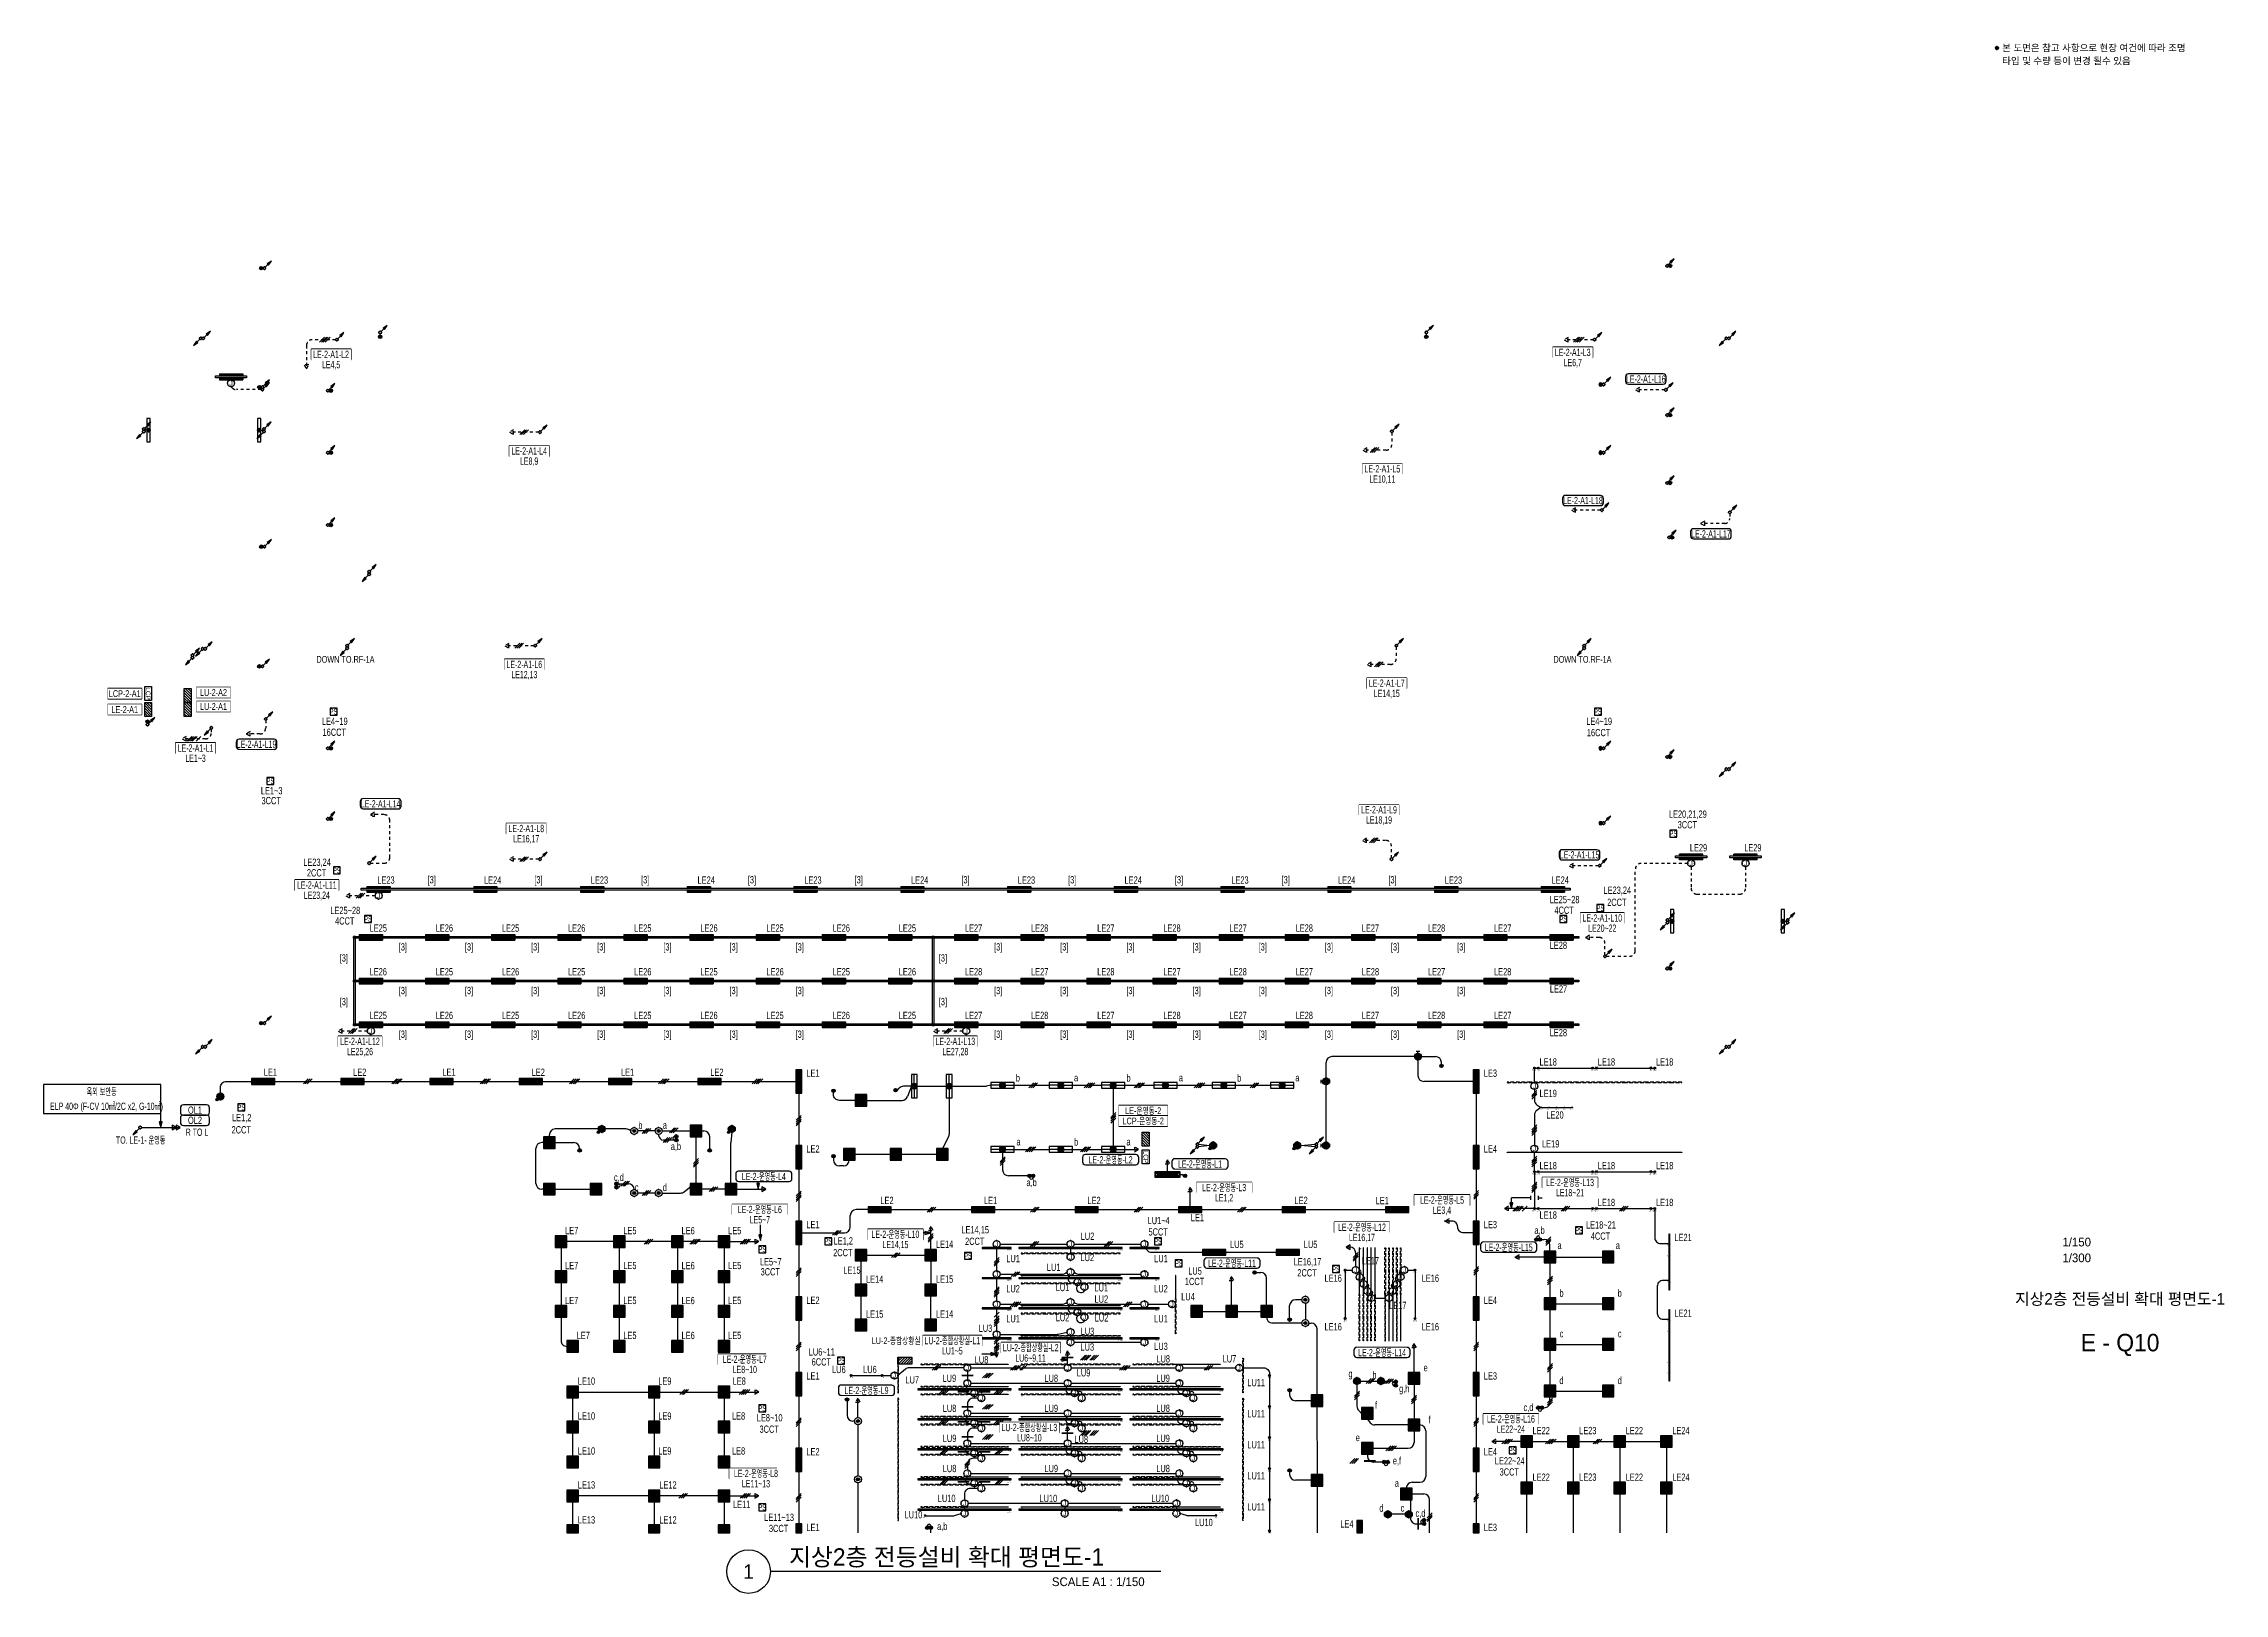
# Model space of a CAD drawing. Header units: millimetres. Extents: x 86947 to 500447, y -530175 to 1059536.
# Drawn here: x 261943 to 374299, y -173775 to -93932 of the extents above; entities that cross this region are included whole.
import ezdxf
from ezdxf.enums import TextEntityAlignment as Align
from ezdxf.xclip import XClip

# ---------------------------------------------------------------- set-up
doc = ezdxf.new("R2010")
doc.units = ezdxf.units.MM
doc.header["$LTSCALE"] = 150
doc.header["$XCLIPFRAME"] = 2
doc.set_wipeout_variables(frame=1)
for name, pattern in [('D1', [3, 1, -1, 1]), ('DASHDOT', [25.4, 12.7, -6.35, 0, -6.35]), ('DASHED2', [0.375, 0.25, -0.125]), ('DH-HID2', [1.2, 0.8, -0.4])]:
    doc.linetypes.add(name, pattern=pattern)
for name, color, linetype in [('------01 Distribution Panel', 3, 'Continuous'), ('------01 Distribution Panel_UPS_Emgency', 232, 'Continuous'), ('------02 Etc Panel', 3, 'Continuous'), ('------03 Lighting Fixture', 3, 'Continuous'), ('------04 Lighting Switch', 2, 'Continuous'), ('------04 Number of Strands (가닥수)', 1, 'Continuous'), ('-----20 General Symbol', 3, 'Continuous'), ('-----21 Embeded Wire in Ceiling or Wall', 4, 'Continuous'), ('-----23 Concealed or Exposed Wire', 4, 'D1'), ('-----25 Emergency Lighting Embeded Wire in Ceiling or Wall', 1, 'Continuous'), ('-----28 Race Way', 1, 'Continuous'), ('-----29 Indicator', 1, 'Continuous'), ('-----30 Text', 2, 'Continuous'), ('-----41 Drawing Title', 2, 'Continuous'), ('-----42 Drawing Number', 2, 'Continuous'), ('-----43 Drawing Scale', 3, 'Continuous'), ('6', 6, 'Continuous'), ('e', 1, 'Continuous'), ('ELE4', 3, 'Continuous'), ('FU-FURM', 1, 'DH-HID2'), ('I-C-LIGHT', 10, 'Continuous'), ('I-C-MAIN', 4, 'Continuous')]:
    doc.layers.add(name, color=color, linetype=linetype)
doc.styles.add('ELEC', font='Dotum.ttf')

msp = doc.modelspace()

# ---------------------------------------------------------------- texts
at = {"layer": '------04 Lighting Switch', "style": 'ELEC', "width": 0.7}
for s, p in [('LE4~19', (276944, -128846)), ('LE4~19', (342084, -128846)), ('16CCT', (276919, -129408)), ('16CCT', (342059, -129427)), ('LE1~3', (273694, -132421)), ('3CCT', (273669, -132934)), ('LE20,21,29', (346656, -133661)), ('3CCT', (346631, -134174)), ('LE23,24', (276030, -136139)), ('LE29', (347206, -135359)), ('LE29', (350006, -135359)), ('LE23', (279580, -137023)), ('LE24', (285080, -137023)), ('LE23', (290580, -137023)), ('LE24', (296080, -137023)), ('LE23', (301580, -137023)), ('LE24', (307080, -137023)), ('LE23', (312580, -137023)), ('LE24', (318080, -137023)), ('LE23', (323580, -137023)), ('LE24', (329080, -137023)), ('LE23', (334580, -137023)), ('LE24', (340080, -137023)), ('LE23,24', (343021, -137580)), ('4CCT', (277459, -139130)), ('LE25', (279184, -139498)), ('LE26', (282592, -139498)), ('LE25', (286000, -139498)), ('LE26', (289407, -139498)), ('LE25', (292815, -139498)), ('LE26', (296223, -139498)), ('LE25', (299631, -139498)), ('LE26', (303039, -139498)), ('LE25', (306447, -139498)), ('LE27', (309855, -139498)), ('LE28', (313263, -139498)), ('LE27', (316671, -139498)), ('LE28', (320078, -139498)), ('LE27', (323486, -139498)), ('LE28', (326894, -139498)), ('LE27', (330302, -139498)), ('LE28', (333710, -139498)), ('LE27', (337118, -139498)), ('LE28', (339986, -140384)), ('LE26', (279184, -141748)), ('LE25', (282592, -141748)), ('LE26', (286000, -141748)), ('LE25', (289407, -141748)), ('LE26', (292815, -141748)), ('LE25', (296223, -141748)), ('LE26', (299631, -141748)), ('LE25', (303039, -141748)), ('LE26', (306447, -141748)), ('LE28', (309855, -141748)), ('LE27', (313263, -141748)), ('LE28', (316671, -141748)), ('LE27', (320078, -141748)), ('LE28', (323486, -141748)), ('LE27', (326894, -141748)), ('LE28', (330302, -141748)), ('LE27', (333710, -141748)), ('LE28', (337118, -141748)), ('LE27', (339993, -142634)), ('LE25', (279184, -143998)), ('LE26', (282592, -143998)), ('LE25', (286000, -143998)), ('LE26', (289407, -143998)), ('LE25', (292815, -143998)), ('LE26', (296223, -143998)), ('LE25', (299631, -143998)), ('LE26', (303039, -143998)), ('LE25', (306447, -143998)), ('LE27', (309855, -143998)), ('LE28', (313263, -143998)), ('LE27', (316671, -143998)), ('LE28', (320078, -143998)), ('LE27', (323486, -143998)), ('LE28', (326894, -143998)), ('LE27', (330302, -143998)), ('LE28', (333710, -143998)), ('LE27', (337118, -143998)), ('LE28', (339986, -144884)), ('LE1', (273630, -146923)), ('LE2', (278230, -146923)), ('LE1', (282830, -146923)), ('LE2', (287430, -146923)), ('LE1', (292030, -146923)), ('LE2', (296630, -146923)), ('LE1', (301584, -146974)), ('b', (312138, -147212)), ('a', (315138, -147212)), ('b', (317838, -147212)), ('a', (320538, -147212)), ('b', (323538, -147212)), ('a', (326538, -147212)), ('LE3', (336484, -146974)), ('LE18', (339461, -146395)), ('LE18', (342461, -146395)), ('LE18', (345461, -146395)), ('LE19', (339461, -148017)), ('LE1,2', (272150, -149295)), ('LE20', (339811, -149127, 0)), ('2CCT', (272125, -149892)), ('b', (292690, -149655)), ('a', (293950, -149655)), ('a,b', (294519, -150769)), ('a', (312172, -150512)), ('b', (315138, -150512)), ('a', (317838, -150512)), ('LE19', (339590, -150615)), ('LE2', (301584, -150874)), ('LE4', (336484, -150874)), ('LE18', (345461, -151735)), ('c,d', (291581, -152366)), ('c', (292495, -152855, 0)), ('d', (293950, -152855)), ('a,b', (312846, -152631)), ('LE2', (305396, -153528)), ('LE1', (310730, -153528)), ('LE2', (316063, -153528)), ('LE2', (326730, -153528)), ('LE1', (330908, -153536)), ('LE18', (345461, -153635)), ('LE7', (289150, -155086)), ('LE5', (292150, -155086)), ('LE6', (295150, -155086)), ('LE1', (301584, -154774)), ('LE14,15', (309941, -155074)), ('LU1~4', (319390, -154567)), ('5CCT', (319365, -155151)), ('LE1', (321387, -154415)), ('LE3', (336484, -154774)), ('a,b', (339017, -155091)), ('LE18', (339461, -154283, 0)), ('LE18~21', (342178, -154793)), ('2CCT', (303120, -156220)), ('LE1,2', (303144, -155646)), ('LE14', (308362, -155786)), ('2CCT', (309916, -155636)), ('LU2', (315724, -155373)), ('LU5', (323421, -155797, 0)), ('LU5', (327221, -155797, 0)), ('a', (340046, -155848)), ('4CCT', (342154, -155368)), ('a', (343046, -155848)), ('LE21', (346411, -155435)), ('LE7', (289150, -156886)), ('LE5', (292150, -156886)), ('LE6', (295150, -156886)), ('LE5', (297550, -156886)), ('LE5~7', (299405, -156694)), ('3CCT', (299380, -157207)), ('LE15', (303587, -157127)), ('LU1', (311891, -156529)), ('LU1', (313981, -156977, 0)), ('LU2', (315716, -156469, 0)), ('LU1', (319511, -156529, 0)), ('LU5', (321266, -157167)), ('LE16,17', (327060, -156721)), ('2CCT', (327035, -157260)), ('LE17', (330297, -156637, 0)), ('LE14', (304762, -157586)), ('LE15', (308362, -157586)), ('LU2', (311891, -158079)), ('LU1', (314437, -158020, 0)), ('LU1', (316436, -158034, 0)), ('LU2', (316438, -158612, 0)), ('LU2', (319511, -158079, 0)), ('LU4', (320903, -158493, 0)), ('1CCT', (321241, -157705)), ('LE16', (328384, -157535, 0)), ('LE16', (333390, -157535, 0)), ('b', (340146, -158298, 0)), ('b', (343146, -158298, 0)), ('LE7', (289150, -158686)), ('LE5', (292150, -158686)), ('LE6', (295150, -158686)), ('LE5', (297550, -158686)), ('LE2', (301584, -158674)), ('LE15', (304762, -159386)), ('LE14', (308362, -159386)), ('LU1', (311891, -159629, 0)), ('LU2', (314437, -159570, 0)), ('LU2', (316447, -159582, 0)), ('LU1', (319511, -159629, 0)), ('LE17', (331712, -158940, 0)), ('LE4', (336484, -158674)), ('LE21', (346411, -159335)), ('LE7', (289750, -160486)), ('LE5', (292150, -160486)), ('LE6', (295150, -160486)), ('LE5', (297550, -160486)), ('LU3', (315724, -160274, 0)), ('LE16', (328384, -160035, 0)), ('LE16', (333390, -160035, 0)), ('c', (340146, -160398, 0)), ('c', (343146, -160398, 0)), ('LU6~11', (302036, -161336)), ('6CCT', (302012, -161849)), ('LU3', (315716, -161080)), ('LU3', (319511, -161047, 0)), ('LU8', (319625, -161691, 0)), ('LU7', (323038, -161691, 0)), ('LE10', (289912, -162836)), ('LE9', (293950, -162836)), ('LE1', (301584, -162574)), ('LU6', (302915, -162239, 0)), ('LU6', (304515, -162239, 0)), ('LU7', (306694, -162776, 0)), ('LU9', (308610, -162691, 0)), ('LU8', (313859, -162691, 0)), ('LU9', (315522, -162409, 0)), ('LU9', (319619, -162691, 0)), ('LU11', (324414, -162919, 0)), ('g', (329277, -162512, 0)), ('h', (330512, -162512, 0)), ('e', (333146, -162148)), ('LE3', (336484, -162574)), ('d', (340146, -162798, 0)), ('d', (343146, -162798, 0)), ('f', (330595, -164053)), ('g,h', (332046, -163268)), ('LE10', (289912, -164636)), ('LE9', (293950, -164636)), ('LE8', (297748, -164636)), ('LE8~10', (299350, -164726)), ('3CCT', (299326, -165314)), ('LU8', (308619, -164241, 0)), ('LU8', (319619, -164241, 0)), ('LU11', (324414, -164519, 0)), ('f', (333358, -164811)), ('LE10', (289912, -166436)), ('LE9', (293950, -166436)), ('LE8', (297748, -166436)), ('LE2', (301584, -166474)), ('LU9', (308619, -165791, 0)), ('LU8', (315404, -165838, 0)), ('LU9', (319619, -165791, 0)), ('LU11', (324414, -166119, 0)), ('e', (329652, -165748)), ('LE23', (341500, -165386, 0)), ('LE22', (343900, -165386, 0)), ('LE24', (346300, -165386, 0)), ('LU8', (308619, -167341, 0)), ('LU9', (313859, -167341, 0)), ('LU8', (319619, -167341, 0)), ('e,f', (331669, -166963)), ('LE4', (336484, -166474)), ('LE22~24', (337481, -166944)), ('3CCT', (337456, -167519)), ('LE13', (289912, -168186)), ('LE12', (294112, -168186)), ('LU11', (324414, -167719, 0)), ('a', (331663, -168098)), ('LE22', (339100, -167786, 0)), ('LE23', (341500, -167786, 0)), ('LE22', (343900, -167786, 0)), ('LE24', (346300, -167786, 0)), ('LE11', (297909, -169188)), ('LU10', (306758, -169722, 0)), ('LU10', (308469, -168881, 0)), ('LU10', (313709, -168881, 0)), ('LU10', (319469, -168881, 0)), ('LU11', (324414, -169319, 0)), ('d', (330870, -169374)), ('c', (331950, -169374)), ('c,d', (332878, -169672)), ('LE13', (289912, -169986)), ('LE12', (294112, -169986)), ('LE11~13', (299835, -169855)), ('3CCT', (299810, -170428)), ('LE1', (301584, -170374)), ('a,b', (308241, -170345)), ('LU10', (321721, -170120, 0)), ('LE4', (329094, -170199)), ('LE3', (336484, -170374))]:
    msp.add_text(s, height=375, dxfattribs=at).set_placement(p, align=Align.MIDDLE)
at = {"layer": '-----25 Emergency Lighting Embeded Wire in Ceiling or Wall', "style": 'ELEC', "width": 0.7}
for p in [(277497, -125654), (341227, -125654)]:
    msp.add_text('DOWN TO.RF-1A', height=350, dxfattribs=at).set_placement(p, align=Align.MIDDLE_CENTER)
at = {"layer": '-----28 Race Way', "style": 'ELEC', "width": 0.7}
for p in [(281938, -137057), (287438, -137057), (292938, -137057), (298438, -137057), (303938, -137057), (309438, -137057), (314938, -137057), (320438, -137057), (325938, -137057), (331438, -137057), (280452, -140513), (283860, -140513), (287268, -140513), (290676, -140513), (294083, -140513), (297491, -140513), (300899, -140513), (311123, -140513), (314531, -140513), (317939, -140513), (321347, -140513), (324755, -140513), (328162, -140513), (331570, -140513), (334978, -140513), (277410, -141083), (308276, -141083), (280452, -142763), (283860, -142763), (287268, -142763), (290676, -142763), (294083, -142763), (297491, -142763), (300899, -142763), (311123, -142763), (314531, -142763), (317939, -142763), (321347, -142763), (324755, -142763), (328162, -142763), (331570, -142763), (334978, -142763), (277410, -143333), (308276, -143333), (280452, -145013), (283860, -145013), (287268, -145013), (290676, -145013), (294083, -145013), (297491, -145013), (300899, -145013), (311123, -145013), (314531, -145013), (317939, -145013), (321347, -145013), (324755, -145013), (328162, -145013), (331570, -145013), (334978, -145013)]:
    msp.add_text('[3]', height=375, dxfattribs=at).set_placement(p, align=Align.MIDDLE)
at = {"layer": '-----41 Drawing Title', "style": 'ELEC'}
msp.add_text('지상2층 전등설비 확대 평면도-1', height=600, dxfattribs=at).set_placement((368925, -158605), align=Align.MIDDLE_CENTER)
at = {"layer": '-----41 Drawing Title', "color": 2, "style": 'ELEC'}
msp.add_text('지상2층 전등설비 확대 평면도-1', height=900, dxfattribs=at).set_placement((300348, -172350))
at = {"layer": '-----41 Drawing Title', "color": 7, "style": 'ELEC'}
msp.add_text('1', height=750, dxfattribs=at).set_placement((298264, -172650), align=Align.MIDDLE)
at = {"layer": '-----41 Drawing Title', "style": 'ELEC'}
msp.add_text('SCALE A1 : 1/150', height=450, dxfattribs=at).set_placement((318669, -173400), align=Align.RIGHT)
at = {"layer": '-----42 Drawing Number', "style": 'ELEC'}
msp.add_text('E - Q10', height=900, dxfattribs=at).set_placement((368925, -160855), align=Align.MIDDLE_CENTER)
at = {"layer": '-----43 Drawing Scale', "style": 'ELEC'}
for s, p in [('1/150', (366690, -155675)), ('1/300', (366690, -156490))]:
    msp.add_text(s, height=450, dxfattribs=at).set_placement(p, align=Align.MIDDLE_CENTER)
at = {"linetype": 'Continuous', "style": 'ELEC'}
for s, width, p in [('LE-2-A1-L16', 0.6, (344491, -111211)), ('LE-2-A1-L18', 0.6, (341253, -117471)), ('LE-2-A1-L17', 0.6, (347845, -119187)), ('LE-2-A1-L19', 0.6, (272915, -130029)), ('LE-2-A1-L14', 0.6, (279310, -133096)), ('LE-2-A1-L15', 0.6, (341075, -135726)), ('OL1', 0.7, (269742, -148876)), ('OL2', 0.7, (269742, -149401)), ('TO. LE-1- 운영동', 0.6, (266945, -150411)), ('R TO L', 0.6, (269844, -150014)), ('LE-2-운영동-L2', 0.6, (316916, -151429)), ('LE-2-운영동-L1', 0.6, (321521, -151647)), ('LE-2-운영동-L4', 0.6, (299050, -152289)), ('LE-2-운영동-L15', 0.6, (337425, -155936)), ('LE-2-운영동-L11', 0.6, (323168, -156757)), ('LE-2-운영동-L14', 0.6, (330900, -161360)), ('LE-2-운영동-L9', 0.6, (304339, -163309))]:
    msp.add_text(s, height=375, dxfattribs=dict(at, width=width)).set_placement(p, align=Align.MIDDLE)
at = {"linetype": 'Continuous', "style": 'ELEC', "width": 0.6}
for s, p in [('옥외 보안등 ', (264157, -147929)), ('ELP 40Φ (F-CV 10㎟/2C x2, G-10㎟)', (262279, -148679))]:
    msp.add_text(s, height=375, dxfattribs=at).set_placement(p, align=Align.MIDDLE_LEFT)
at = {"color": 9, "char_height": 70, "width": 560.53, "attachment_point": 1, "line_spacing_factor": 0.45, "style": 'ELEC'}
for insert in [(311593, -156038), (319213, -156038, 0), (311593, -157588), (319213, -157588, 0), (311593, -159138), (319213, -159138, 0), (319213, -160688, 0), (311584, -163327), (322504, -163327), (322504, -164877), (322504, -166427), (311584, -167977), (322504, -167977), (311584, -169527), (322504, -169527)]:
    msp.add_mtext('LD-9', dxfattribs=dict(at, insert=insert))
at = {"layer": 'I-C-LIGHT', "color": 9, "char_height": 60, "width": 195.11, "attachment_point": 5, "style": 'ELEC'}
for insert in [(337400, -147510), (337400, -151110), (312348, -156315), (312348, -157465), (312348, -157865), (320328, -157447, 0), (312348, -159015), (312348, -159415), (306028, -161700), (323788, -161700), (318108, -162035), (306028, -163775, 0), (307188, -163185, 0), (307188, -163585), (312348, -163185, 0), (312348, -163585), (318108, -163185, 0), (318108, -163585), (323788, -163775, 0), (307188, -164735, 0), (307188, -165135), (318108, -164735, 0), (318108, -165135), (307188, -166285, 0), (318108, -166285, 0), (307188, -166685), (312348, -166685), (318108, -166685), (307188, -167830, 0), (307188, -168235), (312348, -167835, 0), (312348, -168235), (318108, -167835, 0), (318108, -168235), (307188, -169385, 0), (312348, -169385, 0), (318108, -169385, 0), (307302, -169865), (322363, -169870)]:
    msp.add_mtext('T5', dxfattribs=dict(at, insert=insert))

# ---------------------------------------------------------------- blocks, each defined once
blk = doc.blocks.new('E16')
at = {"linetype": 'Continuous'}
h = blk.add_hatch(color=256, dxfattribs=at)
h.dxf.hatch_style = 1
h.paths.add_polyline_path([(570, -120), (570, 120), (-570, 120), (-570, -120)])
blk.add_lwpolyline([(600, 150), (-600, 150), (-600, -150), (600, -150)], close=True, dxfattribs=at)
at = {"color": 1, "linetype": 'Continuous'}
blk.add_lwpolyline([(570, 120), (-570, 120), (-570, -120), (570, -120)], close=True, dxfattribs=at)
blk = doc.blocks.new('E17')
h = blk.add_hatch(color=256)
h.paths.add_polyline_path([(600, 100), (-600, 100), (-600, 0), (600, 0)])
h.paths.add_polyline_path([(600, -100), (-600, -100), (-600, -200), (600, -200)])
for p, q in [((-600, 100), (600, 100)), ((-600, 100), (-600, 0)), ((600, 100), (600, 0)), ((600, 100), (600, 0)), ((-600, -100), (-600, -200)), ((-600, -200), (600, -200)), ((600, -100), (600, -200))]:
    blk.add_line(p, q)
blk = doc.blocks.new('D12')
at = {"linetype": 'Continuous'}
blk.add_lwpolyline([(600, -90), (600, 90), (-600, 90), (-600, -90)], close=True, dxfattribs=at)
blk.add_circle((0, 0), 90, dxfattribs=at)
for p in [(-90, 0), (0, 90), (90, 0), (0, -90)]:
    blk.add_point(p)
blk = doc.blocks.new('E13')
at = {"layer": '------03 Lighting Fixture'}
blk.add_hatch(color=256, dxfattribs=at).paths.add_polyline_path([(-90, 180, 1), (90, 180, 1)])
for p, q in [((90, 0), (-90, 0)), ((0, 90), (0, 0))]:
    blk.add_line(p, q, dxfattribs=at)
blk.add_blockref('D12', (0, 180), dxfattribs=at)
blk = doc.blocks.new('*U16')
blk.add_lwpolyline([(150, 0), (-150, 0), (-150, -300), (150, -300)], close=True)
at = {"style": 'ELEC', "width": 0.6}
blk.add_text('PS', height=250, dxfattribs=at).set_placement((0, -150), align=Align.MIDDLE)
blk = doc.blocks.new('*U13')
h = blk.add_hatch(color=256)
edge = h.paths.add_edge_path()
edge.add_arc((0, -75), 75, 0, 360)
blk.add_circle((0, -75), 75)
blk = doc.blocks.new('*U14')
h = blk.add_hatch(color=256)
edge = h.paths.add_edge_path()
edge.add_arc((-75, -75), 75, 0, 360)
h = blk.add_hatch(color=256)
edge = h.paths.add_edge_path()
edge.add_arc((75, -75), 75, 0, 360)
for centre in [(-75, -75), (75, -75)]:
    blk.add_circle(centre, 75)
blk.add_arc((0, 0), 75, 0, 180)
blk.add_point((150, -75))
blk = doc.blocks.new('A02')
h = blk.add_hatch()
h.set_pattern_fill('ANSI31', color=256, scale=25, style=0)
h.set_pattern_definition([(45, (-2000, -19200), (-56.1266, 56.1266), [])])
h.paths.add_polyline_path([(-300, 300), (-300, 0), (300, 0), (300, 300)])
blk.add_lwpolyline([(300, 0), (-300, 0), (-300, 300), (300, 300)], close=True)
blk = doc.blocks.new('A07')
blk.add_lwpolyline([(-300, 0), (-300, 300), (300, 300), (300, 0)], close=True)
at = {"style": 'ELEC'}
blk.add_text('LCP', height=200, dxfattribs=at).set_placement((0, 150), align=Align.MIDDLE)
blk = doc.blocks.new('D01')
at = {"linetype": 'Continuous'}
blk.add_circle((0, 0), 150, dxfattribs=at)
for p in [(-150, 0), (0, 150), (150, 0), (0, -150)]:
    blk.add_point(p)
blk = doc.blocks.new('E05')
blk.add_hatch(color=256).paths.add_polyline_path([(106, 106), (106, 106, 0.668179), (-150, 0, 1), (150, 0, 0.198912)])
h = blk.add_hatch(color=256)
edge = h.paths.add_edge_path()
edge.add_arc((141, 141), 50, 0, 360)
blk.add_circle((141, 141), 50)
blk.add_blockref('D01', (0, 0))
blk = doc.blocks.new('D02')
at = {"linetype": 'Continuous'}
for radius in [150, 64.3]:
    blk.add_circle((0, 0), radius, dxfattribs=at)
for p in [(-150, 0), (0, 150), (150, 0), (0, -150)]:
    blk.add_point(p)
blk = doc.blocks.new('G07-1')
blk.add_hatch(color=256).paths.add_polyline_path([(64, 0, 1), (-64, 0, 1)])
blk.add_blockref('D02', (0, 0))
blk = doc.blocks.new('E21')
h = blk.add_hatch(color=256)
h.dxf.hatch_style = 1
h.paths.add_polyline_path([(-270, 270), (-270, -270), (270, -270), (270, 270)])
blk.add_lwpolyline([(-300, -300), (300, -300), (300, 300), (-300, 300)], close=True)
at = {"color": 1, "linetype": 'Continuous'}
blk.add_lwpolyline([(-270, -270), (270, -270), (270, 270), (-270, 270)], close=True, dxfattribs=at)
blk = doc.blocks.new('D14')
at = {"linetype": 'Continuous'}
for p, q in [((-150, 0), (-600, 0)), ((150, 0), (600, 0))]:
    blk.add_line(p, q, dxfattribs=at)
blk.add_lwpolyline([(600, 150), (-600, 150), (-600, -150), (600, -150)], close=True, dxfattribs=at)
blk.add_circle((0, 0), 150, dxfattribs=at)
for p in [(-150, 0), (0, 150), (150, 0), (0, -150)]:
    blk.add_point(p)
blk = doc.blocks.new('E14')
blk.add_hatch(color=256).paths.add_polyline_path([(-150, 0, 1), (150, 0, 1)])
blk.add_blockref('D14', (0, 0))
blk = doc.blocks.new('벽부 비상등')
h = blk.add_hatch(color=0)
h.dxf.hatch_style = 1
h.paths.add_polyline_path([(0, 488), (-128, 600), (-128, -600), (0, -488)])
h = blk.add_hatch(color=0)
h.dxf.hatch_style = 1
h.paths.add_polyline_path([(128, 600), (0, 488), (0, -488), (128, -600)])
at = {"color": 1}
for p, q in [((-128, 600), (0, 488)), ((0, 488), (128, 600)), ((0, -488), (0, 488)), ((-128, -600), (0, -488)), ((0, -488), (128, -600))]:
    blk.add_line(p, q, dxfattribs=at)
blk.add_lwpolyline([(158, -630), (158, 630), (-158, 630), (-158, -630)], close=True)
blk.add_lwpolyline([(128, -600), (128, 600), (-128, 600), (-128, -600)], close=True, dxfattribs=at)
blk = doc.blocks.new('D06')
for p, q in [((-75, 0), (0, 0)), ((0, -75), (0, 75))]:
    blk.add_line(p, q)
at = {"linetype": 'Continuous'}
blk.add_circle((-225, 0), 150, dxfattribs=at)
for p in [(-375, 0), (-225, 150), (-75, 0), (-225, -150)]:
    blk.add_point(p)
blk = doc.blocks.new('E06')
blk.add_hatch(color=256).paths.add_polyline_path([(-75, 0, 1), (-375, 0, 1)])
blk.add_blockref('D06', (0, 0))
blk = doc.blocks.new('O01')
blk.add_hatch(color=256).paths.add_polyline_path([(-149, -218), (-218, -149), (-368, -368)])
blk.add_line((-46, -46), (-184, -184))
blk.add_lwpolyline([(-368, -368), (-149, -218), (-218, -149), (-368, -368)])
blk.add_circle((0, 0), 65)
for p in [(-65, 0), (-65, 0), (0, 65), (0, 65), (65, 0), (65, 0), (0, -65), (0, -65)]:
    blk.add_point(p)
blk = doc.blocks.new('O04')
blk.add_circle((0, 0), 150)
for p in [(-150, 0), (0, 150), (150, 0), (0, -150)]:
    blk.add_point(p)
at = {"style": 'ELEC'}
blk.add_text('J', height=214, dxfattribs=at).set_placement((0, 0), align=Align.MIDDLE)
blk = doc.blocks.new('O07')
blk.add_lwpolyline([(0, -100), (173, 0), (0, 100)], close=True)
blk = doc.blocks.new('*U48')
at = {"color": 0}
for p, q in [((-226, -106), (-14, 106)), ((-146, -106), (66, 106)), ((-66, -106), (146, 106)), ((14, -106), (226, 106))]:
    blk.add_line(p, q, dxfattribs=at)
blk = doc.blocks.new('*U45')
at = {"color": 0}
for p, q in [((-186, -106), (26, 106)), ((-106, -106), (106, 106)), ((-26, -106), (186, 106))]:
    blk.add_line(p, q, dxfattribs=at)
blk = doc.blocks.new('*U47')
at = {"color": 0}
for p, q in [((-306, -106), (-94, 106)), ((-226, -106), (-14, 106)), ((-146, -106), (66, 106)), ((-66, -106), (146, 106)), ((94, -106), (306, 106))]:
    blk.add_line(p, q, dxfattribs=at)
blk = doc.blocks.new('*U54')
at = {"color": 0}
for p, q in [((-346, -106), (-134, 106)), ((-266, -106), (-54, 106)), ((-186, -106), (26, 106)), ((-106, -106), (106, 106)), ((54, -106), (266, 106)), ((134, -106), (346, 106))]:
    blk.add_line(p, q, dxfattribs=at)
blk = doc.blocks.new('*U55')
at = {"color": 0}
for p, q in [((-386, -106), (-174, 106)), ((-306, -106), (-94, 106)), ((-226, -106), (-14, 106)), ((-146, -106), (66, 106)), ((14, -106), (226, 106)), ((94, -106), (306, 106)), ((174, -106), (386, 106))]:
    blk.add_line(p, q, dxfattribs=at)
blk = doc.blocks.new('직부등')
at = {"layer": '------03 Lighting Fixture'}
blk.add_hatch(color=256, dxfattribs=at).paths.add_polyline_path([(150, 0, 1), (-150, 0, 1)])
at = {"layer": '------03 Lighting Fixture', "color": 2}
blk.add_blockref('D01', (0, 0), dxfattribs=at)
blk = doc.blocks.new('line lt2')
at = {"layer": 'I-C-LIGHT', "ltscale": 0.3, "true_color": 0xfeeab9}
h = blk.add_hatch(color=254, dxfattribs=at)
h.dxf.hatch_style = 1
h.paths.add_polyline_path([(1471994, 279764), (1477314, 279764), (1477314, 279814), (1471994, 279814)])
at = {"layer": 'I-C-LIGHT', "color": 251, "ltscale": 0.3}
blk.add_lwpolyline([(1471994, 279764), (1477314, 279764), (1477314, 279814), (1471994, 279814)], close=True, dxfattribs=at)
at = {"layer": 'I-C-MAIN'}
for points in [[(1471994, 279814), (1477314, 279814)], [(1471994, 279764), (1477314, 279764)]]:
    blk.add_lwpolyline(points, dxfattribs=at)
at = {"color": 9, "insert": (1477117, 279735), "char_height": 70, "width": 560.53, "attachment_point": 1, "line_spacing_factor": 0.45, "style": 'ELEC'}
blk.add_mtext('LD-9', dxfattribs=at)
blk = doc.blocks.new('A$C092A2ABF')
at = {"layer": 'ELE4', "color": 1, "ltscale": 10}
blk.add_lwpolyline([(6, 11), (6, 0), (32, 0), (32, 11)], close=True, dxfattribs=at)
blk.add_circle((19, 26), 11.2, dxfattribs=at)
for centre, start, end in [((-5, 21), 318.5135, 357.64459), ((43, 21), 182.35541, 221.4865)]:
    blk.add_arc(centre, 14.5, start, end, dxfattribs=at)
at = {"layer": 'FU-FURM', "linetype": 'DASHDOT', "ltscale": 30}
for p, q in [((0, 26), (39, 26)), ((19, 6), (19, 45))]:
    blk.add_line(p, q, dxfattribs=at)
blk = doc.blocks.new('l-pen3')
at = {"layer": 'I-C-LIGHT', "color": 1}
for p, q in [((1500900, 242206), (1500897, 242206)), ((1500953, 242206), (1500903, 242206)), ((1500928, 242236), (1500928, 242234)), ((1500928, 242181), (1500928, 242231)), ((1500928, 242175), (1500928, 242178)), ((1500956, 242206), (1500958, 242206))]:
    blk.add_line(p, q, dxfattribs=at)
at = {"layer": 'I-C-LIGHT', "color": 6}
blk.add_circle((1500928, 242206), 17.5, dxfattribs=at)
at = {"layer": 'I-C-LIGHT', "color": 9}
for radius in [12.5, 12]:
    blk.add_circle((1500928, 242206), radius, dxfattribs=at)
at = {"layer": 'I-C-LIGHT', "color": 9, "insert": (1500928, 242128), "char_height": 60, "width": 294.84, "attachment_point": 5, "style": 'ELEC'}
blk.add_mtext('LP-4', dxfattribs=at)
blk = doc.blocks.new('LD-3')
at = {"layer": 'I-C-LIGHT', "color": 1}
for p, q in [((851536, 286856), (851443, 286950)), ((851536, 286950), (851443, 286856))]:
    blk.add_line(p, q, dxfattribs=at)
at = {"layer": 'I-C-LIGHT', "color": 5}
for radius in [46.2, 21.1, 15.8]:
    blk.add_circle((851490, 286903), radius, dxfattribs=at)
at = {"layer": 'I-C-LIGHT', "color": 251}
blk.add_circle((851490, 286903), 15, dxfattribs=at)
at = {"layer": 'I-C-LIGHT', "color": 9, "insert": (851490, 286799), "char_height": 60, "width": 195.11, "attachment_point": 5, "style": 'ELEC'}
blk.add_mtext('LD-3', dxfattribs=at)
blk = doc.blocks.new('A$C0b6403cb')
at = {"layer": '-----30 Text'}
h = blk.add_hatch(color=256, dxfattribs=at)
edge = h.paths.add_edge_path()
edge.add_arc((-26637, -5011), 160, 0, 360)
h = blk.add_hatch(color=256, dxfattribs=at)
edge = h.paths.add_edge_path()
edge.add_arc((-26637, -5011), 160, 0, 360)
blk.add_circle((-26637, -5011), 160, dxfattribs=at)
blk.add_circle((-26637, -5011), 160, dxfattribs=at)
for p in [(-26796, -5011), (-26796, -5011), (-26637, -4851), (-26637, -4851), (-26637, -5171), (-26637, -5171), (-26477, -5011), (-26477, -5011)]:
    blk.add_point(p, dxfattribs=at)
at = {"layer": '-----30 Text', "style": 'ELEC'}
for s, p in [('본 도면은 참고 사항으로 현장 여건에 따라 조명', (-26101, -5011)), ('타입 및 수량 등이 변경 될수 있음', (-26101, -6345))]:
    blk.add_text(s, height=700, dxfattribs=at).set_placement(p, align=Align.MIDDLE_LEFT)

# ---------------------------------------------------------------- hatches: boundary and pattern name
at = {"layer": 'I-C-LIGHT', "ltscale": 0.3, "true_color": 0xfeeab9}
h = msp.add_hatch(color=254, dxfattribs=at)
h.dxf.hatch_style = 1
h.paths.add_polyline_path([(310290, -155960), (310290, -156010), (311790, -156010), (311790, -155960)])
h = msp.add_hatch(color=254, dxfattribs=at)
h.dxf.hatch_style = 1
h.paths.add_polyline_path([(317911, -155960), (317911, -156010), (319410, -156010), (319410, -155960)])
h = msp.add_hatch(color=254, dxfattribs=at)
h.dxf.hatch_style = 1
h.paths.add_polyline_path([(310290, -157510), (310290, -157560), (311790, -157560), (311790, -157510)])
h = msp.add_hatch(color=254, dxfattribs=at)
h.dxf.hatch_style = 1
h.paths.add_polyline_path([(317911, -157510), (317911, -157560), (319410, -157560), (319410, -157510)])
h = msp.add_hatch(color=254, dxfattribs=at)
h.dxf.hatch_style = 1
h.paths.add_polyline_path([(310290, -159060), (310290, -159110), (311790, -159110), (311790, -159060)])
h = msp.add_hatch(color=254, dxfattribs=at)
h.dxf.hatch_style = 1
h.paths.add_polyline_path([(317911, -159060), (317911, -159110), (319410, -159110), (319410, -159060)])
h = msp.add_hatch(color=254, dxfattribs=at)
h.dxf.hatch_style = 1
h.paths.add_polyline_path([(310290, -160610), (310290, -160660), (311790, -160660), (311790, -160610)])
h = msp.add_hatch(color=254, dxfattribs=at)
h.dxf.hatch_style = 1
h.paths.add_polyline_path([(317911, -160610), (317911, -160660), (319410, -160660), (319410, -160610)])
h = msp.add_hatch(color=254, dxfattribs=at)
h.dxf.hatch_style = 1
h.paths.add_polyline_path([(306990, -163280), (311790, -163280), (311790, -163230), (306990, -163230)])
h = msp.add_hatch(color=254, dxfattribs=at)
h.dxf.hatch_style = 1
h.paths.add_polyline_path([(317910, -163280), (322710, -163280), (322710, -163230), (317910, -163230)])
h = msp.add_hatch(color=254, dxfattribs=at)
h.dxf.hatch_style = 1
h.paths.add_polyline_path([(306990, -164830), (311790, -164830), (311790, -164780), (306990, -164780)])
h = msp.add_hatch(color=254, dxfattribs=at)
h.dxf.hatch_style = 1
h.paths.add_polyline_path([(317910, -164830), (322710, -164830), (322710, -164780), (317910, -164780)])
h = msp.add_hatch(color=254, dxfattribs=at)
h.dxf.hatch_style = 1
h.paths.add_polyline_path([(306990, -166380), (311790, -166380), (311790, -166330), (306990, -166330)])
h = msp.add_hatch(color=254, dxfattribs=at)
h.dxf.hatch_style = 1
h.paths.add_polyline_path([(317910, -166380), (322710, -166380), (322710, -166330), (317910, -166330)])
h = msp.add_hatch(color=254, dxfattribs=at)
h.dxf.hatch_style = 1
h.paths.add_polyline_path([(306990, -167930), (311790, -167930), (311790, -167880), (306990, -167880)])
h = msp.add_hatch(color=254, dxfattribs=at)
h.dxf.hatch_style = 1
h.paths.add_polyline_path([(317910, -167930), (322710, -167930), (322710, -167880), (317910, -167880)])
h = msp.add_hatch(color=254, dxfattribs=at)
h.dxf.hatch_style = 1
h.paths.add_polyline_path([(306990, -169480), (311790, -169480), (311790, -169430), (306990, -169430)])
h = msp.add_hatch(color=254, dxfattribs=at)
h.dxf.hatch_style = 1
h.paths.add_polyline_path([(317910, -169480), (322710, -169480), (322710, -169430), (317910, -169430)])

# ---------------------------------------------------------------- linework, layer by layer
at = {"layer": '------01 Distribution Panel', "color": 1, "elevation": 0}
for points in [[(275728, -110207), (277783, -110207), (277783, -109682), (275728, -109682)], [(339698, -110102), (341753, -110102), (341753, -109577), (339698, -109577)], [(285932, -115178), (287986, -115178), (287986, -114653), (285932, -114653)], [(329890, -116101), (331945, -116101), (331945, -115576), (329890, -115576)], [(285682, -126178), (287736, -126178), (287736, -125653), (285682, -125653)], [(330117, -127143), (332171, -127143), (332171, -126618), (330117, -126618)], [(269818, -128345), (271573, -128345), (271573, -127820), (269818, -127820)], [(268743, -130485), (270798, -130485), (270798, -129960), (268743, -129960)], [(329717, -133667), (331772, -133667), (331772, -133142), (329717, -133142)], [(285782, -134632), (287837, -134632), (287837, -134107), (285782, -134107)], [(274892, -137543), (277147, -137543), (277147, -137018), (274892, -137018)], [(341120, -139241), (343375, -139241), (343375, -138716), (341120, -138716)], [(277116, -145597), (279371, -145597), (279371, -145072), (277116, -145072)], [(307787, -145597), (310042, -145597), (310042, -145072), (307787, -145072)], [(317337, -149173), (319853, -149173), (319853, -148648), (317337, -148648)], [(321339, -153129), (324193, -153129), (324193, -152604), (321339, -152604)], [(339158, -152868), (342013, -152868), (342013, -152343), (339158, -152343)], [(297417, -154261), (300272, -154261), (300272, -153736), (297417, -153736)], [(332562, -153773), (335417, -153773), (335417, -153248), (332562, -153248)], [(304402, -155538), (307257, -155538), (307257, -155013), (304402, -155013)], [(328437, -155172), (331292, -155172), (331292, -154647), (328437, -154647)], [(307235, -161015), (310289, -161015), (310289, -160490), (307235, -160490)], [(296692, -161977), (299146, -161977), (299146, -161452), (296692, -161452)], [(311275, -161377), (314330, -161377), (314330, -160852), (311275, -160852)], [(311203, -165492), (314257, -165492), (314257, -164967), (311203, -164967)], [(336112, -165051), (338966, -165051), (338966, -164526), (336112, -164526)], [(297267, -167860), (299722, -167860), (299722, -167335), (297267, -167335)]]:
    msp.add_lwpolyline(points, close=True, dxfattribs=at)
at = {"layer": '------01 Distribution Panel', "color": 1}
msp.add_lwpolyline([(265245, -128503), (267000, -128503), (267000, -127978), (265245, -127978)], close=True, dxfattribs=at)
at = {"layer": '-----21 Embeded Wire in Ceiling or Wall'}
for p, q in [((328020, -147220), (328020, -146420)), ((332570, -146120), (328320, -146120)), ((332750, -146300), (332750, -147100)), ((332930, -146120), (333660, -146120)), ((333960, -146510), (333960, -146420)), ((305930, -147850), (306020, -147750)), ((306650, -147650), (306243, -147650)), ((306650, -147650), (306449, -148181)), ((308600, -148250), (308600, -150108)), ((308750, -147650), (310459, -147650)), ((310750, -147600), (310515, -147645)), ((328020, -150520), (328020, -147580)), ((335600, -147400), (333050, -147400)), ((304350, -148375), (306169, -148375)), ((266980, -149775), (268980, -149775)), ((287700, -150550), (287608, -150550)), ((288000, -150250), (288000, -150150)), ((290520, -149850), (288300, -149850)), ((288300, -150550), (289260, -150550)), ((293630, -150130), (293630, -150170)), ((293810, -149950), (295250, -149950)), ((294450, -150420), (293880, -150420)), ((295850, -149950), (295960, -149950)), ((296260, -150860), (296260, -150250)), ((297400, -150030), (297351, -150531)), ((308566, -150247), (308250, -150850)), ((287308, -152650), (287308, -150850)), ((289560, -150860), (289560, -150850)), ((297350, -152650), (297350, -150560)), ((302640, -151340), (302640, -151450)), ((306150, -151150), (307950, -151150)), ((311350, -151050), (311350, -151960)), ((291550, -152670), (292070, -152670)), ((303150, -151750), (302940, -151750)), ((312650, -152260), (311650, -152260)), ((287700, -152950), (287608, -152950)), ((292370, -152970), (292370, -152970)), ((303500, -154900), (303500, -154305)), ((304417, -154005), (303800, -154005)), ((301000, -155200), (303200, -155200)), ((329247, -155940), (329047, -155940)), ((339120, -155540), (339250, -155540)), ((339550, -156150), (339550, -155840)), ((324425, -157240), (324650, -157240)), ((329547, -156940), (329547, -156240)), ((324950, -158950), (324950, -157540)), ((326140, -159580), (326140, -158950)), ((326770, -158650), (326440, -158650)), ((326950, -158830), (326950, -159670)), ((326770, -159850), (325250, -159850)), ((327130, -159850), (327250, -159850)), ((327550, -163550), (327550, -160150)), ((329795, -162838), (330662, -162838)), ((331022, -162838), (331352, -162838)), ((331513, -162878), (331454, -162856)), ((303335, -163880), (303335, -164600)), ((326140, -163400), (326140, -163550)), ((327250, -163850), (326440, -163850)), ((329607, -163018), (329607, -164137)), ((303720, -164900), (303635, -164900)), ((327568, -167652), (327550, -164150)), ((329850, -164500), (329698, -164353)), ((330150, -164800), (330287, -164981)), ((332250, -165100), (330526, -165100)), ((332550, -165400), (332550, -166000)), ((333150, -165400), (333150, -167750)), ((330150, -166600), (330150, -166710)), ((330450, -166300), (332250, -166300)), ((330922, -167010), (330450, -167010)), ((326140, -167530), (326140, -167650)), ((327250, -167950), (326440, -167950)), ((327550, -168250), (327550, -170650)), ((332450, -168050), (332850, -168050)), ((332450, -168650), (333050, -168650)), ((333350, -170650), (333350, -168950))]:
    msp.add_line(p, q, dxfattribs=at)
at = {"layer": '-----21 Embeded Wire in Ceiling or Wall', "elevation": 0}
for points in [[(338750, -147460), (338750, -146756)], [(338796, -146710), (338904, -146710)], [(338996, -146710), (341704, -146710)], [(341796, -146710), (341904, -146710)], [(341996, -146710), (344704, -146710)], [(344796, -146710), (344904, -146710)], [(273850, -147400), (277250, -147400)], [(278450, -147400), (281850, -147400)], [(283050, -147400), (286450, -147400)], [(287650, -147400), (291050, -147400)], [(292250, -147400), (295650, -147400)], [(296850, -147400), (300700, -147400)], [(300850, -148000), (300850, -150700)], [(306750, -147650), (308450, -147650)], [(311950, -147600), (313750, -147600)], [(314950, -147600), (316450, -147600)], [(317050, -147750), (317050, -150750)], [(317650, -147600), (319150, -147600)], [(320350, -147600), (322150, -147600)], [(323350, -147600), (325150, -147600)], [(335750, -148000), (335750, -150700)], [(339117, -148750), (339482, -148750)], [(339517, -148750), (339881, -148750)], [(339917, -148750), (340282, -148750)], [(340317, -148750), (340682, -148750)], [(293450, -149950), (292550, -149950)], [(295550, -150250), (295550, -152650)], [(303750, -151150), (305550, -151150)], [(311950, -150900), (313750, -150900)], [(314950, -150900), (316450, -150900)], [(317650, -150900), (318350, -150900)], [(319850, -152035), (319850, -151435)], [(321450, -150635), (322020, -150700), (321450, -150765)], [(327450, -150765), (326710, -150700), (327450, -150635)], [(338750, -152004), (338750, -151040)], [(300850, -151900), (300850, -154600)], [(335750, -151900), (335750, -154600)], [(338750, -152096), (338750, -153904)], [(338796, -152050), (338904, -152050)], [(338996, -152050), (341704, -152050)], [(341796, -152050), (341904, -152050)], [(341996, -152050), (344704, -152050)], [(344796, -152050), (344904, -152050)], [(288300, -152950), (290100, -152950)], [(293450, -153150), (292550, -153150)], [(297050, -152950), (295850, -152950)], [(297650, -152950), (299150, -152950)], [(321017, -153855), (321017, -152855)], [(305617, -154005), (309750, -154005)], [(307650, -156050), (307650, -154875)], [(310950, -154005), (315083, -154005)], [(316283, -154005), (320417, -154005)], [(321617, -154005), (325750, -154005)], [(326950, -154005), (331083, -154005)], [(338704, -153950), (337204, -153950)], [(338796, -153950), (338904, -153950)], [(338996, -153950), (341704, -153950)], [(341796, -153950), (341904, -153950)], [(341996, -153950), (344704, -153950)], [(344796, -153950), (344904, -153950)], [(288600, -155950), (288600, -157150)], [(291300, -155650), (288900, -155650)], [(291600, -155950), (291600, -157150)], [(294300, -155650), (291900, -155650)], [(294600, -155950), (294600, -157150)], [(296700, -155650), (294900, -155650)], [(297000, -155950), (297000, -157150)], [(297300, -155650), (298800, -155650)], [(300850, -155800), (300850, -158500)], [(311040, -155960), (311040, -157150)], [(311220, -155780), (314670, -155780)], [(314850, -155960), (314850, -156265)], [(315030, -155780), (318480, -155780)], [(335750, -155800), (335750, -158500)], [(304050, -156650), (304050, -157850)], [(304350, -156350), (307350, -156350)], [(307650, -156650), (307650, -157850)], [(322850, -156200), (325450, -156200)], [(329000, -157166), (329000, -159574)], [(329046, -157120), (329367, -157120)], [(332232, -157120), (332554, -157120)], [(332600, -157166), (332600, -159574)], [(339250, -156450), (337750, -156450)], [(339550, -156750), (339550, -158550)], [(339850, -156450), (342250, -156450)], [(288600, -157750), (288600, -158950)], [(291600, -157750), (291600, -158950)], [(294600, -157750), (294600, -158950)], [(297000, -157750), (297000, -158950)], [(311040, -157510), (311040, -158700)], [(323150, -158950), (323150, -157450)], [(304050, -158450), (304050, -159650)], [(307650, -159650), (307650, -158450)], [(311040, -159060), (311040, -160250)], [(318840, -158880), (319900, -158875)], [(321650, -159250), (322850, -159250)], [(323450, -159250), (324650, -159250)], [(330527, -158560), (331072, -158560)], [(339550, -159150), (339550, -160650)], [(339850, -158850), (342250, -158850)], [(291600, -159550), (291600, -160750)], [(294600, -159550), (294600, -160750)], [(297000, -159550), (297000, -160750)], [(300850, -159700), (300850, -162400)], [(311040, -160610), (311040, -161610)], [(314850, -160495), (314850, -160660)], [(335750, -159700), (335750, -162400)], [(314700, -161975), (314700, -161275)], [(315030, -160840), (318480, -160840)], [(332550, -162400), (332550, -160900)], [(339550, -161250), (339550, -163050)], [(339850, -160950), (342250, -160950)], [(303596, -162550), (305104, -162550)], [(305196, -162550), (305600, -162550)], [(309540, -162335), (309540, -162765)], [(309720, -162155), (314520, -162155)], [(314880, -162155), (320280, -162155)], [(320640, -162155), (323360, -162155)], [(325100, -162596), (325100, -164104)], [(289200, -163700), (289200, -164900)], [(289500, -163400), (293100, -163400)], [(293100, -163400), (296700, -163400)], [(293400, -163700), (293400, -164900)], [(297000, -163700), (297000, -164900)], [(297300, -163400), (298800, -163400)], [(300850, -163600), (300850, -166300)], [(303900, -164720), (303900, -163720)], [(309720, -162945), (314520, -162945)], [(314880, -162945), (320280, -162945)], [(332550, -163000), (332550, -164800)], [(335750, -163600), (335750, -166300)], [(339850, -163350), (342250, -163350)], [(303900, -165080), (303900, -167720)], [(309720, -164495), (314520, -164495)], [(314880, -164495), (320280, -164495)], [(325100, -164196), (325100, -165704)], [(289200, -165500), (289200, -166700)], [(293400, -165500), (293400, -166700)], [(297000, -165500), (297000, -166700)], [(309720, -166045), (314520, -166045)], [(314700, -165865), (314700, -165165)], [(314880, -166045), (320280, -166045)], [(325100, -165796), (325100, -167304)], [(338050, -165950), (336550, -165950)], [(338350, -166250), (338350, -168050)], [(338650, -165950), (340450, -165950)], [(340750, -166250), (340750, -168050)], [(341050, -165950), (342850, -165950)], [(343150, -166250), (343150, -168050)], [(343450, -165950), (345250, -165950)], [(345550, -166250), (345550, -168050)], [(325100, -167396), (325100, -168904)], [(300850, -167500), (300850, -170200)], [(303900, -168080), (303900, -170650)], [(309720, -167595), (314520, -167595)], [(314880, -167595), (320280, -167595)], [(335750, -167500), (335750, -170200)], [(289200, -169050), (289200, -170250)], [(293100, -168750), (289500, -168750)], [(293400, -169050), (293400, -170250)], [(296700, -168750), (293700, -168750)], [(297000, -169050), (297000, -170250)], [(297300, -168750), (298800, -168750)], [(309390, -169315), (309390, -169480)], [(309570, -169135), (314370, -169135)], [(314550, -169315), (314550, -169480)], [(314730, -169135), (320130, -169135)], [(320310, -169315), (320310, -169480)], [(325100, -168996), (325100, -170504)], [(338350, -168650), (338350, -170650)], [(340750, -168650), (340750, -170650)], [(343150, -168650), (343150, -170650)], [(345550, -168650), (345550, -170650)], [(307652, -170650), (307652, -170480)], [(325100, -170596), (325100, -170650)], [(332100, -169700), (331305, -169700)]]:
    msp.add_lwpolyline(points, dxfattribs=at)
for points in [[(271050, -147995), (271050, -147700, -0.4142136), (271350, -147400), (272650, -147400)], [(303750, -148375), (302940, -148375, -0.4142136), (302640, -148075), (302640, -147970)], [(338750, -147820), (338750, -148362, 0.245816), (338879, -148609), (339082, -148750), (338879, -148891, 0.245816), (338750, -149138), (338750, -150680)], [(292190, -149950), (292113, -149899, 0.146259), (291948, -149850), (290880, -149850)], [(293810, -153150), (294761, -153150, 0.1714894), (294949, -153083), (295300, -152800)], [(320480, -152193), (320546, -152193, -0.1198834), (320684, -152226), (320750, -152260)], [(335600, -155200), (335100, -155200, -0.4142136), (334800, -154900, 0.4142136), (334500, -154600), (334100, -154600)], [(344950, -153996), (344950, -155450, 0.4142136), (345250, -155750), (345688, -155750)], [(318660, -155960), (318813, -156112, 0.1988414), (319025, -156200), (321650, -156200)], [(311220, -157330), (314421, -157330, 0.1693873), (314607, -157265), (314670, -157215)], [(315030, -157215), (315093, -157265, 0.1693873), (315279, -157330), (315279, -157330), (318480, -157330)], [(329747, -157300, 0.9321969), (329727, -157120)], [(331872, -157120, 0.9321969), (331852, -157300)], [(314850, -157395, 1.1319856), (315030, -157740)], [(315210, -157920, 1.0525831), (315570, -158175)], [(329947, -157660, 0.9321969), (329927, -157480)], [(330147, -158020, 0.9321969), (330127, -157840)], [(330347, -158380, 0.9321969), (330327, -158200)], [(331272, -158200, 0.9321969), (331252, -158380)], [(331472, -157840, 0.9321969), (331452, -158020)], [(331672, -157480, 0.9321969), (331652, -157660)], [(345683, -157650), (345383, -157650, 0.4142136), (345083, -157950), (345083, -159350, 0.4142136), (345383, -159650), (345683, -159650)], [(288600, -159520), (288600, -160750, 0.4142136), (288900, -161050)], [(311220, -158880), (314421, -158880, 0.1693873), (314607, -158815), (314670, -158765)], [(314850, -158945, 1.1319856), (315030, -159290)], [(315030, -158765), (315093, -158815, 0.1693873), (315279, -158880), (315279, -158880), (318480, -158880)], [(315210, -159470, 1.0525831), (315570, -159725)], [(311220, -160430), (314143, -160430, 0.0573171), (314211, -160422), (314670, -160315)], [(309360, -162155), (306535, -162155, 0.178067), (306340, -162226), (305960, -162550)], [(323720, -162155), (324800, -162155, -0.4142136), (325100, -162455), (325100, -162504)], [(309540, -163125, 0.9802259), (309720, -163460)], [(310080, -163715), (309840, -163715, 0.4142136), (309540, -164015), (309540, -164315)], [(310260, -163535, 1.0409995), (310082, -163425)], [(314700, -163125, 0.9802259), (314880, -163460)], [(315420, -163535, 1.0409995), (315242, -163425)], [(320460, -163125, 0.9802259), (320640, -163460)], [(321180, -163535, 1.0409995), (321002, -163425)], [(339220, -164210), (339250, -164210, 0.4142136), (339550, -163910), (339550, -163650)], [(309540, -164675, 0.9802259), (309720, -165010)], [(310260, -165085, 1.0409995), (310082, -164975)], [(314700, -164675, 0.9802259), (314880, -165010)], [(315420, -165085, 1.0409995), (315242, -164975)], [(320460, -164675, 0.9802259), (320640, -165010)], [(321180, -165085, 1.0409995), (321002, -164975)], [(309540, -166225, 0.9802259), (309720, -166560)], [(310080, -165265), (309840, -165265, 0.4142136), (309540, -165565), (309540, -165865)], [(314700, -166225, 0.9802259), (314880, -166560)], [(320460, -166225, 0.9802259), (320640, -166560)], [(310080, -166815), (309840, -166815, 0.4142136), (309540, -167115), (309540, -167415)], [(310260, -166635, 1.0867263), (310080, -166560)], [(315420, -166635, 1.0409995), (315242, -166525)], [(321180, -166635, 1.0409995), (321002, -166525)], [(310080, -168365), (309690, -168365, 0.4142136), (309390, -168665), (309390, -168955)], [(309540, -167775, 0.9802259), (309720, -168110)], [(310260, -168185, 0.9922987), (310080, -168110)], [(314700, -167775, 0.9802259), (314880, -168110)], [(315420, -168185, 1.0409995), (315242, -168075)], [(320460, -167775, 0.9802259), (320640, -168110)], [(321180, -168185, 1.0409995), (321002, -168075)], [(332362, -168827), (332362, -169890, 0.4142136), (332662, -170190), (332975, -170190)], [(307374, -169784), (308787, -169784, 0.0798366), (308881, -169769), (309210, -169660)], [(322326, -169784), (320913, -169784, -0.0798366), (320819, -169769), (320490, -169660)]]:
    msp.add_lwpolyline(points, format="xyb", dxfattribs=at)
at = {"layer": '-----21 Embeded Wire in Ceiling or Wall'}
for centre, radius, start, end in [((328320, -146420), 300, 90, 180), ((333050, -147100), 300, 180, 270), ((333660, -146420), 300, 0, 90), ((306243, -147950), 300, 90, 138.16676), ((306169, -148075), 300, 270, 339.30031), ((310459, -147350), 300, 270, 280.77928), ((287608, -150850), 300, 90, 180), ((288300, -150150), 300, 90, 180), ((289260, -150850), 300, 0, 90), ((293880, -150170), 250, 180, 270), ((295960, -150250), 300, 0, 90), ((297650, -150560), 300, 174.45683, 180), ((308300, -150108), 300, 332.36145, 0), ((302940, -151450), 300, 180, 270), ((303150, -151450), 300, 270, 0), ((287608, -152650), 300, 180, 270), ((292070, -152970), 300, 0, 90), ((311650, -151960), 300, 180, 270), ((303200, -154900), 300, 270, 0), ((303800, -154305), 300, 90, 180), ((329247, -156240), 300, 0, 90), ((339250, -155840), 300, 0, 90), ((324650, -157540), 300, 0, 90), ((326440, -158950), 300, 90, 180), ((325250, -159550), 300, 180, 270), ((327250, -160150), 300, 0, 90), ((331352, -163138), 300, 70.1039, 90), ((326440, -163550), 300, 180, 270), ((303635, -164600), 300, 180, 270), ((329907, -164137), 300, 180, 225.8333), ((330526, -164800), 300, 217.1292, 270), ((332850, -165400), 300, 0, 90), ((332250, -166000), 300, 270, 0), ((330450, -166710), 300, 180, 270), ((326440, -167650), 300, 180, 270), ((332450, -168350), 300, 90, 180), ((332850, -167750), 300, 270, 0), ((333050, -168950), 300, 0, 90)]:
    msp.add_arc(centre, radius, start, end, dxfattribs=at)
at = {"layer": '-----23 Concealed or Exposed Wire'}
for p, q in [((279280, -108950), (279280, -108880)), ((333180, -108880), (333180, -108950)), ((271600, -111610), (271676, -111680)), ((273150, -111760), (271880, -111760)), ((343950, -140650), (343950, -136465)), ((346647, -136165), (344250, -136165)), ((346827, -136345), (346827, -137450)), ((349627, -136345), (349627, -137450)), ((347127, -137750), (349327, -137750)), ((342450, -140950), (343650, -140950))]:
    msp.add_line(p, q, dxfattribs=at)
at = {"layer": '-----23 Concealed or Exposed Wire', "elevation": 0}
for points in [[(276985, -109185), (275785, -109185, 0.4142136), (275485, -109485), (275485, -110685)], [(331408, -113973), (331408, -114573, -0.4142136), (331108, -114873), (329908, -114873)], [(348815, -118150), (348815, -118400, -0.4142136), (348565, -118650), (347315, -118650)], [(331635, -125015), (331635, -125615, -0.4142136), (331335, -125915), (330135, -125915)], [(273385, -128795), (273385, -129195, -0.4142136), (273085, -129495), (272385, -129495)], [(270584, -129250), (270584, -129450, -0.4142136), (270284, -129750), (269084, -129750)], [(278780, -136155), (279480, -136155, 0.4142136), (279780, -135855), (279780, -133955, 0.4142136), (279480, -133655), (278780, -133655)], [(331385, -135885), (331385, -135285, 0.4142136), (331085, -134985), (329885, -134985)], [(342385, -140885), (342385, -140285, 0.4142136), (342085, -139985), (341385, -139985)]]:
    msp.add_lwpolyline(points, format="xyb", dxfattribs=at)
for points in [[(341785, -109185), (340285, -109185)], [(345461, -111770), (343961, -111770)], [(287450, -113950), (285950, -113950)], [(342157, -117965), (340657, -117965)], [(287200, -124950), (285700, -124950)], [(287450, -135950), (285950, -135950)], [(342045, -136285), (340545, -136285)], [(279020, -137830), (277520, -137830)], [(278624, -144805), (277124, -144805)], [(309295, -144805), (307795, -144805)]]:
    msp.add_lwpolyline(points, dxfattribs=at)
at = {"layer": '-----23 Concealed or Exposed Wire'}
for centre, start, end in [((271880, -111460), 227.28251, 270), ((344250, -136465), 90, 180), ((347127, -137450), 180, 270), ((349327, -137450), 270, 0), ((343650, -140650), 270, 0)]:
    msp.add_arc(centre, 300, start, end, dxfattribs=at)
at = {"layer": '-----28 Race Way', "elevation": 0}
for points in [[(270800, -111050), (272400, -111050), (272400, -111150), (270800, -111150)], [(346027, -135785), (347627, -135785), (347627, -135885), (346027, -135885)], [(348827, -135785), (350427, -135785), (350427, -135885), (348827, -135885)], [(340600, -137450), (340600, -137550), (278300, -137550), (278300, -137450)], [(341046, -139925), (341046, -140025), (277904, -140025), (277904, -139925)], [(278004, -139925), (277904, -139925), (277904, -144525), (278004, -144525)], [(307821, -139925), (307721, -139925), (307721, -144525), (307821, -144525)], [(341046, -142175), (341046, -142275), (277904, -142275), (277904, -142175)], [(341046, -144425), (341046, -144525), (277904, -144525), (277904, -144425)]]:
    msp.add_lwpolyline(points, close=True, dxfattribs=at)
at = {"layer": '-----29 Indicator', "color": 1}
for p, q in [((267980, -149775), (267980, -148304)), ((268055, -149475), (267905, -149475)), ((267905, -149475), (267980, -149775)), ((267980, -149775), (268055, -149475)), ((298831, -152650), (298681, -152650)), ((298681, -152650), (298756, -152950)), ((298756, -152950), (298831, -152650)), ((337639, -153650), (337489, -153650)), ((337489, -153650), (337564, -153950)), ((337564, -153950), (337639, -153650)), ((298947, -155300), (298797, -155300)), ((298797, -155300), (298872, -155600)), ((298872, -155600), (298947, -155300)), ((307650, -155203), (307350, -155128)), ((307350, -155128), (307350, -155278)), ((307350, -155278), (307650, -155203))]:
    msp.add_line(p, q, dxfattribs=at)
at = {"layer": '-----29 Indicator'}
for p, q in [((298756, -152950), (298756, -152552)), ((337564, -153950), (337564, -153393)), ((338550, -153393), (337564, -153393)), ((338550, -153293), (338550, -153493)), ((298872, -155600), (298872, -154786)), ((307650, -155203), (307257, -155203))]:
    msp.add_line(p, q, dxfattribs=at)
at = {"layer": '-----29 Indicator', "color": 1}
msp.add_lwpolyline([(261943, -147554), (261943, -149054), (267980, -149054), (267980, -147554)], close=True, dxfattribs=at)
at = {"layer": '-----41 Drawing Title', "color": 7}
msp.add_line((319511, -172650), (299389, -172650), dxfattribs=at)
msp.add_circle((298264, -172650), 1125, dxfattribs=at)
at = {"color": 1, "linetype": 'Continuous', "elevation": 0}
for points in [[(343441, -111321, 0.4142136), (343591, -111471), (345391, -111476, 0.4142136), (345541, -111326), (345541, -111101, 0.4142136), (345391, -110951), (343591, -110946, 0.4142136), (343441, -111096)], [(340203, -117581, 0.4142136), (340353, -117731), (342153, -117736, 0.4142136), (342303, -117586), (342303, -117361, 0.4142136), (342153, -117211), (340353, -117206, 0.4142136), (340203, -117356)], [(346795, -119297, 0.4142136), (346945, -119447), (348745, -119452, 0.4142136), (348895, -119302), (348895, -119077, 0.4142136), (348745, -118927), (346945, -118922, 0.4142136), (346795, -119072)], [(271865, -130139, 0.4142136), (272015, -130289), (273815, -130294, 0.4142136), (273965, -130144), (273965, -129919, 0.4142136), (273815, -129769), (272015, -129764, 0.4142136), (271865, -129914)], [(278260, -133206, 0.4142136), (278410, -133356), (280210, -133361, 0.4142136), (280360, -133211), (280360, -132986, 0.4142136), (280210, -132836), (278410, -132831, 0.4142136), (278260, -132981)], [(340025, -135836, 0.4142136), (340175, -135986), (341975, -135991, 0.4142136), (342125, -135841), (342125, -135616, 0.4142136), (341975, -135466), (340175, -135461, 0.4142136), (340025, -135611)], [(268992, -148988, 0.4142136), (269142, -149138), (270342, -149138, 0.4142136), (270492, -148988), (270492, -148763, 0.4142136), (270342, -148613), (269142, -148613, 0.4142136), (268992, -148763)], [(268992, -149513, 0.4142136), (269142, -149663), (270342, -149663, 0.4142136), (270492, -149513), (270492, -149288, 0.4142136), (270342, -149138), (269142, -149138, 0.4142136), (268992, -149288)], [(315466, -151539, 0.4142136), (315616, -151689), (318216, -151694, 0.4142136), (318366, -151544), (318366, -151319, 0.4142136), (318216, -151169), (315616, -151164, 0.4142136), (315466, -151314)], [(320071, -151757, 0.4142136), (320221, -151907), (322821, -151912, 0.4142136), (322971, -151762), (322971, -151537, 0.4142136), (322821, -151387), (320221, -151382, 0.4142136), (320071, -151532)], [(297600, -152399, 0.4142136), (297750, -152549), (300350, -152554, 0.4142136), (300500, -152404), (300500, -152179, 0.4142136), (300350, -152029), (297750, -152024, 0.4142136), (297600, -152174)], [(335975, -156046, 0.4142136), (336125, -156196), (338725, -156201, 0.4142136), (338875, -156051), (338875, -155826, 0.4142136), (338725, -155676), (336125, -155671, 0.4142136), (335975, -155821)], [(321718, -156867, 0.4142136), (321868, -157017), (324468, -157022, 0.4142136), (324618, -156872), (324618, -156647, 0.4142136), (324468, -156497), (321868, -156492, 0.4142136), (321718, -156642)], [(329450, -161470, 0.4142136), (329600, -161620), (332200, -161625, 0.4142136), (332350, -161475), (332350, -161250, 0.4142136), (332200, -161100), (329600, -161095, 0.4142136), (329450, -161245)], [(302889, -163419, 0.4142136), (303039, -163569), (305639, -163574, 0.4142136), (305789, -163424), (305789, -163199, 0.4142136), (305639, -163049), (303039, -163044, 0.4142136), (302889, -163194)]]:
    msp.add_lwpolyline(points, format="xyb", close=True, dxfattribs=at)
at = {"layer": 'e', "elevation": 0}
for points in [[(316500, -161625, 0, 0, 0), (315000, -161625, 90, 90, 0), (314400, -161625, 0, 0, 0)], [(311340, -162550, 0, 0, 0), (309840, -162550, 90, 90, 0), (309240, -162550, 0, 0, 0)], [(307538, -163381, 0, 0, 0), (309038, -163381, 90, 90, 0), (309638, -163381, 0, 0, 0)], [(312225, -163382, 0, 0, 0), (310725, -163382, 90, 90, 0), (310125, -163382, 0, 0, 0)], [(307538, -164931, 0, 0, 0), (309038, -164931, 90, 90, 0), (309638, -164931, 0, 0, 0)], [(311340, -164165, 0, 0, 0), (309840, -164165, 90, 90, 0), (309240, -164165, 0, 0, 0)], [(312225, -164932, 0, 0, 0), (310725, -164932, 90, 90, 0), (310125, -164932, 0, 0, 0)], [(311340, -165715, 0, 0, 0), (309840, -165715, 90, 90, 0), (309240, -165715, 0, 0, 0)], [(316500, -165515, 0, 0, 0), (315000, -165515, 90, 90, 0), (314400, -165515, 0, 0, 0)], [(307538, -166481, 0, 0, 0), (309038, -166481, 90, 90, 0), (309638, -166481, 0, 0, 0)], [(312225, -166482, 0, 0, 0), (310725, -166482, 90, 90, 0), (310125, -166482, 0, 0, 0)], [(328972, -166956, 0, 0, 0), (329972, -166956, 90, 90, 0), (330572, -166956, 0, 0, 0)], [(307538, -168031, 0, 0, 0), (309038, -168031, 90, 90, 0), (309638, -168031, 0, 0, 0)], [(312225, -168032, 0, 0, 0), (310725, -168032, 90, 90, 0), (310125, -168032, 0, 0, 0)], [(332759, -170650, 0, 0, 0), (332759, -170490, 90, 90, 0), (332759, -169890, 0, 0, 0)]]:
    msp.add_lwpolyline(points, format="xyseb", dxfattribs=at)
at = {"layer": 'I-C-LIGHT', "linetype": 'DASHED2', "ltscale": 5, "elevation": 0}
for points in [[(338552, -147440), (337352, -147440), (337352, -147460), (338552, -147460)], [(339752, -147440), (338552, -147440), (338552, -147460), (339752, -147460)], [(340952, -147440), (339752, -147440), (339752, -147460), (340952, -147460)], [(342152, -147440), (340952, -147440), (340952, -147460), (342152, -147460)], [(343352, -147440), (342152, -147440), (342152, -147460), (343352, -147460)], [(344552, -147440), (343352, -147440), (343352, -147460), (344552, -147460)], [(345752, -147440), (344552, -147440), (344552, -147460), (345752, -147460)], [(346352, -147440), (345752, -147440), (345752, -147460), (346352, -147460)], [(338552, -151060), (337352, -151060), (337352, -151040), (338552, -151040)], [(339752, -151060), (338552, -151060), (338552, -151040), (339752, -151040)], [(340952, -151060), (339752, -151060), (339752, -151040), (340952, -151040)], [(342152, -151060), (340952, -151060), (340952, -151040), (342152, -151040)], [(343352, -151060), (342152, -151060), (342152, -151040), (343352, -151040)], [(344552, -151060), (343352, -151060), (343352, -151040), (344552, -151040)], [(345752, -151060), (344552, -151060), (344552, -151040), (345752, -151040)], [(346352, -151060), (345752, -151060), (345752, -151040), (346352, -151040)], [(329747, -157170), (329747, -155970), (329727, -155970), (329727, -157170)], [(329947, -157170), (329947, -155970), (329927, -155970), (329927, -157170)], [(330147, -157170), (330147, -155970), (330127, -155970), (330127, -157170)], [(330347, -157170), (330347, -155970), (330327, -155970), (330327, -157170)], [(330547, -157170), (330547, -155970), (330527, -155970), (330527, -157170)], [(331052, -157170), (331052, -155970), (331072, -155970), (331072, -157170)], [(331252, -157170), (331252, -155970), (331272, -155970), (331272, -157170)], [(331452, -157170), (331452, -155970), (331472, -155970), (331472, -157170)], [(331652, -157170), (331652, -155970), (331672, -155970), (331672, -157170)], [(331852, -157170), (331852, -155970), (331872, -155970), (331872, -157170)], [(312300, -156265), (313500, -156265), (313500, -156245), (312300, -156245)], [(313500, -156265), (314700, -156265), (314700, -156245), (313500, -156245)], [(314700, -156265), (315000, -156265), (315000, -156245), (314700, -156245)], [(315000, -156265), (316200, -156265), (316200, -156245), (315000, -156245)], [(316200, -156265), (317400, -156265), (317400, -156245), (316200, -156245)], [(329747, -158370), (329747, -157170), (329727, -157170), (329727, -158370)], [(329947, -158370), (329947, -157170), (329927, -157170), (329927, -158370)], [(330147, -158370), (330147, -157170), (330127, -157170), (330127, -158370)], [(330347, -158370), (330347, -157170), (330327, -157170), (330327, -158370)], [(330547, -158370), (330547, -157170), (330527, -157170), (330527, -158370)], [(331052, -158370), (331052, -157170), (331072, -157170), (331072, -158370)], [(331252, -158370), (331252, -157170), (331272, -157170), (331272, -158370)], [(331452, -158370), (331452, -157170), (331472, -157170), (331472, -158370)], [(331652, -158370), (331652, -157170), (331672, -157170), (331672, -158370)], [(331852, -158370), (331852, -157170), (331872, -157170), (331872, -158370)], [(312300, -157395), (313500, -157395), (313500, -157415), (312300, -157415)], [(312300, -157815), (313500, -157815), (313500, -157795), (312300, -157795)], [(313500, -157395), (314700, -157395), (314700, -157415), (313500, -157415)], [(313500, -157815), (314700, -157815), (314700, -157795), (313500, -157795)], [(314700, -157395), (315000, -157395), (315000, -157415), (314700, -157415)], [(314700, -157815), (315000, -157815), (315000, -157795), (314700, -157795)], [(315000, -157395), (316200, -157395), (316200, -157415), (315000, -157415)], [(315000, -157815), (316200, -157815), (316200, -157795), (315000, -157795)], [(316200, -157395), (317400, -157395), (317400, -157415), (316200, -157415)], [(316200, -157815), (317400, -157815), (317400, -157795), (316200, -157795)], [(320260, -157397), (320260, -158597), (320280, -158597), (320280, -157397)], [(329747, -158370), (329747, -159570), (329727, -159570), (329727, -158370)], [(329947, -158370), (329947, -159570), (329927, -159570), (329927, -158370)], [(330147, -158370), (330147, -159570), (330127, -159570), (330127, -158370)], [(330347, -158370), (330347, -159570), (330327, -159570), (330327, -158370)], [(330547, -158370), (330547, -159570), (330527, -159570), (330527, -158370)], [(331052, -158370), (331052, -159570), (331072, -159570), (331072, -158370)], [(331252, -158370), (331252, -159570), (331272, -159570), (331272, -158370)], [(331452, -158370), (331452, -159570), (331472, -159570), (331472, -158370)], [(331652, -158370), (331652, -159570), (331672, -159570), (331672, -158370)], [(331852, -158370), (331852, -159570), (331872, -159570), (331872, -158370)], [(312300, -158945), (313500, -158945), (313500, -158965), (312300, -158965)], [(312300, -159365), (313500, -159365), (313500, -159345), (312300, -159345)], [(313500, -158945), (314700, -158945), (314700, -158965), (313500, -158965)], [(313500, -159365), (314700, -159365), (314700, -159345), (313500, -159345)], [(314700, -158945), (315000, -158945), (315000, -158965), (314700, -158965)], [(314700, -159365), (315000, -159365), (315000, -159345), (314700, -159345)], [(315000, -158945), (316200, -158945), (316200, -158965), (315000, -158965)], [(315000, -159365), (316200, -159365), (316200, -159345), (315000, -159345)], [(316200, -158945), (317400, -158945), (317400, -158965), (316200, -158965)], [(316200, -159365), (317400, -159365), (317400, -159345), (316200, -159345)], [(320260, -159197), (320260, -158597), (320280, -158597), (320280, -159197)], [(320260, -160397), (320260, -159197), (320280, -159197), (320280, -160397)], [(312300, -160495), (313500, -160495), (313500, -160515), (312300, -160515)], [(313500, -160495), (314700, -160495), (314700, -160515), (313500, -160515)], [(314700, -160495), (315000, -160495), (315000, -160515), (314700, -160515)], [(315000, -160495), (316200, -160495), (316200, -160515), (315000, -160515)], [(316200, -160495), (317400, -160495), (317400, -160515), (316200, -160515)], [(329747, -159570), (329747, -160770), (329727, -160770), (329727, -159570)], [(329947, -159570), (329947, -160770), (329927, -160770), (329927, -159570)], [(330147, -159570), (330147, -160770), (330127, -160770), (330127, -159570)], [(330347, -159570), (330347, -160770), (330327, -160770), (330327, -159570)], [(330547, -159570), (330547, -160770), (330527, -160770), (330527, -159570)], [(331052, -159570), (331052, -160770), (331072, -160770), (331072, -159570)], [(331252, -159570), (331252, -160770), (331272, -160770), (331272, -159570)], [(331452, -159570), (331452, -160770), (331472, -160770), (331472, -159570)], [(331652, -159570), (331652, -160770), (331672, -160770), (331672, -159570)], [(331852, -159570), (331852, -160770), (331872, -160770), (331872, -159570)], [(305980, -162250), (305980, -161650), (305960, -161650), (305960, -162250)], [(323720, -162250), (323720, -161650), (323740, -161650), (323740, -162250)], [(305980, -163450), (305980, -162250), (305960, -162250), (305960, -163450)], [(307140, -161985), (308340, -161985), (308340, -161965), (307140, -161965)], [(308340, -161985), (309540, -161985), (309540, -161965), (308340, -161965)], [(310740, -161985), (309540, -161985), (309540, -161965), (310740, -161965)], [(311640, -161985), (310740, -161985), (310740, -161965), (311640, -161965)], [(312300, -161985), (313500, -161985), (313500, -161965), (312300, -161965)], [(313500, -161985), (314700, -161985), (314700, -161965), (313500, -161965)], [(314700, -161985), (315000, -161985), (315000, -161965), (314700, -161965)], [(315000, -161985), (316200, -161985), (316200, -161965), (315000, -161965)], [(316200, -161985), (317400, -161985), (317400, -161965), (316200, -161965)], [(318060, -161985), (318960, -161985), (318960, -161965), (318060, -161965)], [(318960, -161985), (320160, -161985), (320160, -161965), (318960, -161965)], [(321360, -161985), (320160, -161985), (320160, -161965), (321360, -161965)], [(322560, -161985), (321360, -161985), (321360, -161965), (322560, -161965)], [(323720, -163450), (323720, -162250), (323740, -162250), (323740, -163450)], [(305980, -164925), (305980, -163725), (305960, -163725), (305960, -164925)], [(307140, -163135), (308340, -163135), (308340, -163115), (307140, -163115)], [(307140, -163535), (308340, -163535), (308340, -163515), (307140, -163515)], [(308340, -163135), (309540, -163135), (309540, -163115), (308340, -163115)], [(308340, -163535), (309540, -163535), (309540, -163515), (308340, -163515)], [(310740, -163135), (309540, -163135), (309540, -163115), (310740, -163115)], [(310740, -163535), (309540, -163535), (309540, -163515), (310740, -163515)], [(311640, -163135), (310740, -163135), (310740, -163115), (311640, -163115)], [(311640, -163535), (310740, -163535), (310740, -163515), (311640, -163515)], [(312300, -163115), (313500, -163115), (313500, -163135), (312300, -163135)], [(312300, -163535), (313500, -163535), (313500, -163515), (312300, -163515)], [(313500, -163115), (314700, -163115), (314700, -163135), (313500, -163135)], [(313500, -163535), (314700, -163535), (314700, -163515), (313500, -163515)], [(314700, -163115), (315000, -163115), (315000, -163135), (314700, -163135)], [(314700, -163535), (315000, -163535), (315000, -163515), (314700, -163515)], [(315000, -163115), (316200, -163115), (316200, -163135), (315000, -163135)], [(315000, -163535), (316200, -163535), (316200, -163515), (315000, -163515)], [(316200, -163115), (317400, -163115), (317400, -163135), (316200, -163135)], [(316200, -163535), (317400, -163535), (317400, -163515), (316200, -163515)], [(318060, -163135), (318960, -163135), (318960, -163115), (318060, -163115)], [(318060, -163535), (318960, -163535), (318960, -163515), (318060, -163515)], [(318960, -163135), (320160, -163135), (320160, -163115), (318960, -163115)], [(318960, -163535), (320160, -163535), (320160, -163515), (318960, -163515)], [(321360, -163135), (320160, -163135), (320160, -163115), (321360, -163115)], [(321360, -163535), (320160, -163535), (320160, -163515), (321360, -163515)], [(322560, -163135), (321360, -163135), (321360, -163115), (322560, -163115)], [(322560, -163535), (321360, -163535), (321360, -163515), (322560, -163515)], [(323720, -164925), (323720, -163725), (323740, -163725), (323740, -164925)], [(305980, -166125), (305980, -164925), (305960, -164925), (305960, -166125)], [(307140, -164685), (308340, -164685), (308340, -164665), (307140, -164665)], [(307140, -165085), (308340, -165085), (308340, -165065), (307140, -165065)], [(308340, -164685), (309540, -164685), (309540, -164665), (308340, -164665)], [(308340, -165085), (309540, -165085), (309540, -165065), (308340, -165065)], [(310740, -164685), (309540, -164685), (309540, -164665), (310740, -164665)], [(310740, -165085), (309540, -165085), (309540, -165065), (310740, -165065)], [(311640, -164685), (310740, -164685), (310740, -164665), (311640, -164665)], [(311640, -165085), (310740, -165085), (310740, -165065), (311640, -165065)], [(312300, -164665), (313500, -164665), (313500, -164685), (312300, -164685)], [(312300, -165085), (313500, -165085), (313500, -165065), (312300, -165065)], [(313500, -164665), (314700, -164665), (314700, -164685), (313500, -164685)], [(313500, -165085), (314700, -165085), (314700, -165065), (313500, -165065)], [(314700, -164665), (315000, -164665), (315000, -164685), (314700, -164685)], [(314700, -165085), (315000, -165085), (315000, -165065), (314700, -165065)], [(315000, -164665), (316200, -164665), (316200, -164685), (315000, -164685)], [(315000, -165085), (316200, -165085), (316200, -165065), (315000, -165065)], [(316200, -164665), (317400, -164665), (317400, -164685), (316200, -164685)], [(316200, -165085), (317400, -165085), (317400, -165065), (316200, -165065)], [(318060, -164685), (318960, -164685), (318960, -164665), (318060, -164665)], [(318060, -165085), (318960, -165085), (318960, -165065), (318060, -165065)], [(318960, -164685), (320160, -164685), (320160, -164665), (318960, -164665)], [(318960, -165085), (320160, -165085), (320160, -165065), (318960, -165065)], [(321360, -164685), (320160, -164685), (320160, -164665), (321360, -164665)], [(321360, -165085), (320160, -165085), (320160, -165065), (321360, -165065)], [(322560, -164685), (321360, -164685), (321360, -164665), (322560, -164665)], [(322560, -165085), (321360, -165085), (321360, -165065), (322560, -165065)], [(323720, -166125), (323720, -164925), (323740, -164925), (323740, -166125)], [(305980, -167325), (305980, -166125), (305960, -166125), (305960, -167325)], [(307140, -166235), (308340, -166235), (308340, -166215), (307140, -166215)], [(308340, -166235), (309540, -166235), (309540, -166215), (308340, -166215)], [(310740, -166235), (309540, -166235), (309540, -166215), (310740, -166215)], [(311640, -166235), (310740, -166235), (310740, -166215), (311640, -166215)], [(312300, -166215), (313500, -166215), (313500, -166235), (312300, -166235)], [(313500, -166215), (314700, -166215), (314700, -166235), (313500, -166235)], [(314700, -166215), (315000, -166215), (315000, -166235), (314700, -166235)], [(315000, -166215), (316200, -166215), (316200, -166235), (315000, -166235)], [(316200, -166215), (317400, -166215), (317400, -166235), (316200, -166235)], [(318060, -166235), (318960, -166235), (318960, -166215), (318060, -166215)], [(318960, -166235), (320160, -166235), (320160, -166215), (318960, -166215)], [(321360, -166235), (320160, -166235), (320160, -166215), (321360, -166215)], [(322560, -166235), (321360, -166235), (321360, -166215), (322560, -166215)], [(323720, -167325), (323720, -166125), (323740, -166125), (323740, -167325)], [(305980, -168525), (305980, -167325), (305960, -167325), (305960, -168525)], [(307140, -166635), (308340, -166635), (308340, -166615), (307140, -166615)], [(308340, -166635), (309540, -166635), (309540, -166615), (308340, -166615)], [(310740, -166635), (309540, -166635), (309540, -166615), (310740, -166615)], [(311640, -166635), (310740, -166635), (310740, -166615), (311640, -166615)], [(312300, -166635), (313500, -166635), (313500, -166615), (312300, -166615)], [(313500, -166635), (314700, -166635), (314700, -166615), (313500, -166615)], [(314700, -166635), (315000, -166635), (315000, -166615), (314700, -166615)], [(315000, -166635), (316200, -166635), (316200, -166615), (315000, -166615)], [(316200, -166635), (317400, -166635), (317400, -166615), (316200, -166615)], [(318060, -166635), (318960, -166635), (318960, -166615), (318060, -166615)], [(318960, -166635), (320160, -166635), (320160, -166615), (318960, -166615)], [(321360, -166635), (320160, -166635), (320160, -166615), (321360, -166615)], [(322560, -166635), (321360, -166635), (321360, -166615), (322560, -166615)], [(323720, -168525), (323720, -167325), (323740, -167325), (323740, -168525)], [(305980, -169725), (305980, -168525), (305960, -168525), (305960, -169725)], [(307140, -167785), (308340, -167785), (308340, -167765), (307140, -167765)], [(307140, -168185), (308340, -168185), (308340, -168165), (307140, -168165)], [(308340, -167785), (309540, -167785), (309540, -167765), (308340, -167765)], [(308340, -168185), (309540, -168185), (309540, -168165), (308340, -168165)], [(310740, -167785), (309540, -167785), (309540, -167765), (310740, -167765)], [(310740, -168185), (309540, -168185), (309540, -168165), (310740, -168165)], [(311640, -167785), (310740, -167785), (310740, -167765), (311640, -167765)], [(311640, -168185), (310740, -168185), (310740, -168165), (311640, -168165)], [(312300, -167765), (313500, -167765), (313500, -167785), (312300, -167785)], [(312300, -168185), (313500, -168185), (313500, -168165), (312300, -168165)], [(313500, -167765), (314700, -167765), (314700, -167785), (313500, -167785)], [(313500, -168185), (314700, -168185), (314700, -168165), (313500, -168165)], [(314700, -167765), (315000, -167765), (315000, -167785), (314700, -167785)], [(314700, -168185), (315000, -168185), (315000, -168165), (314700, -168165)], [(315000, -167765), (316200, -167765), (316200, -167785), (315000, -167785)], [(315000, -168185), (316200, -168185), (316200, -168165), (315000, -168165)], [(316200, -167765), (317400, -167765), (317400, -167785), (316200, -167785)], [(316200, -168185), (317400, -168185), (317400, -168165), (316200, -168165)], [(318060, -167785), (318960, -167785), (318960, -167765), (318060, -167765)], [(318060, -168185), (318960, -168185), (318960, -168165), (318060, -168165)], [(318960, -167785), (320160, -167785), (320160, -167765), (318960, -167765)], [(318960, -168185), (320160, -168185), (320160, -168165), (318960, -168165)], [(321360, -167785), (320160, -167785), (320160, -167765), (321360, -167765)], [(321360, -168185), (320160, -168185), (320160, -168165), (321360, -168165)], [(322560, -167785), (321360, -167785), (321360, -167765), (322560, -167765)], [(322560, -168185), (321360, -168185), (321360, -168165), (322560, -168165)], [(323720, -169725), (323720, -168525), (323740, -168525), (323740, -169725)], [(307140, -169335), (308340, -169335), (308340, -169315), (307140, -169315)], [(308340, -169335), (309540, -169335), (309540, -169315), (308340, -169315)], [(310740, -169335), (309540, -169335), (309540, -169315), (310740, -169315)], [(311640, -169335), (310740, -169335), (310740, -169315), (311640, -169315)], [(312300, -169315), (313500, -169315), (313500, -169335), (312300, -169335)], [(313500, -169315), (314700, -169315), (314700, -169335), (313500, -169335)], [(314700, -169315), (315000, -169315), (315000, -169335), (314700, -169335)], [(315000, -169315), (316200, -169315), (316200, -169335), (315000, -169335)], [(316200, -169315), (317400, -169315), (317400, -169335), (316200, -169335)], [(318060, -169335), (318960, -169335), (318960, -169315), (318060, -169315)], [(318960, -169335), (320160, -169335), (320160, -169315), (318960, -169315)], [(321360, -169335), (320160, -169335), (320160, -169315), (321360, -169315)], [(322560, -169335), (321360, -169335), (321360, -169315), (322560, -169315)], [(305980, -170025), (305980, -169725), (305960, -169725), (305960, -170025)], [(323720, -170025), (323720, -169725), (323740, -169725), (323740, -170025)]]:
    msp.add_lwpolyline(points, close=True, dxfattribs=at)
at = {"layer": 'I-C-LIGHT', "color": 251, "ltscale": 0.3, "elevation": 0}
for points in [[(310290, -156010), (311790, -156010), (311790, -155960), (310290, -155960), (310290, -156010)], [(317911, -156010), (319410, -156010), (319410, -155960), (317911, -155960), (317911, -156010)], [(310290, -157560), (311790, -157560), (311790, -157510), (310290, -157510), (310290, -157560)], [(317911, -157560), (319410, -157560), (319410, -157510), (317911, -157510), (317911, -157560)], [(310290, -159110), (311790, -159110), (311790, -159060), (310290, -159060), (310290, -159110)], [(317911, -159110), (319410, -159110), (319410, -159060), (317911, -159060), (317911, -159110)], [(310290, -160660), (311790, -160660), (311790, -160610), (310290, -160610), (310290, -160660)]]:
    msp.add_lwpolyline(points, dxfattribs=at)
at = {"layer": 'I-C-LIGHT', "color": 1, "elevation": 0}
for points in [[(345685, -155250), (345715, -155250), (345715, -158150), (345685, -158150)], [(345685, -159150), (345715, -159150), (345715, -162850), (345685, -162850)]]:
    msp.add_lwpolyline(points, close=True, dxfattribs=at)
at = {"layer": 'I-C-LIGHT', "color": 4, "elevation": 0}
for points in [[(345700, -155250), (345700, -158150)], [(345700, -159150), (345700, -162850)]]:
    msp.add_lwpolyline(points, dxfattribs=at)
at = {"layer": 'I-C-LIGHT', "color": 251, "ltscale": 0.3}
msp.add_lwpolyline([(317911, -160660), (319410, -160660), (319410, -160610), (317911, -160610), (317911, -160660)], dxfattribs=at)
at = {"layer": 'I-C-LIGHT', "color": 251, "ltscale": 0.3, "elevation": 0}
for points in [[(306990, -163280), (311790, -163280), (311790, -163230), (306990, -163230)], [(317910, -163280), (322710, -163280), (322710, -163230), (317910, -163230)], [(306990, -164830), (311790, -164830), (311790, -164780), (306990, -164780)], [(317910, -164830), (322710, -164830), (322710, -164780), (317910, -164780)], [(306990, -166380), (311790, -166380), (311790, -166330), (306990, -166330)], [(317910, -166380), (322710, -166380), (322710, -166330), (317910, -166330)], [(306990, -167930), (311790, -167930), (311790, -167880), (306990, -167880)], [(317910, -167930), (322710, -167930), (322710, -167880), (317910, -167880)], [(306990, -169480), (311790, -169480), (311790, -169430), (306990, -169430)], [(317910, -169480), (322710, -169480), (322710, -169430), (317910, -169430)]]:
    msp.add_lwpolyline(points, close=True, dxfattribs=at)

# ---------------------------------------------------------------- block references
at = {"layer": '------01 Distribution Panel', "xscale": 1.2, "yscale": 1.2, "zscale": 1.2}
for p, rotation in [((267150, -128240), 270), ((318910, -150370), 90)]:
    msp.add_blockref('A02', p, dxfattribs=dict(at, rotation=rotation))
at = {"layer": '------01 Distribution Panel_UPS_Emgency', "xscale": 1.2, "yscale": 1.2, "zscale": 1.2, "rotation": 270}
msp.add_blockref('A02', (269190, -128240), dxfattribs=at)
at = {"layer": '------02 Etc Panel', "xscale": 1.2, "yscale": 1.2, "zscale": 1.2, "rotation": 270}
for p in [(267150, -127420), (318550, -151290)]:
    msp.add_blockref('A07', p, dxfattribs=at)
at = {"layer": '------03 Lighting Fixture', "color": 3}
for p in [(271600, -111050), (279200, -137450), (284700, -137450), (290200, -137450), (295700, -137450), (301200, -137450), (306700, -137450), (312200, -137450), (317700, -137450), (323200, -137450), (328700, -137450), (334200, -137450), (339700, -137450), (278804, -139925), (282212, -139925), (285620, -139925), (289028, -139925), (292436, -139925), (295843, -139925), (299251, -139925), (302659, -139925), (306067, -139925), (309475, -139925), (312883, -139925), (316291, -139925), (319699, -139925), (323107, -139925), (326514, -139925), (329922, -139925), (333330, -139925), (336738, -139925), (340146, -139925), (278804, -142175), (282212, -142175), (285620, -142175), (289028, -142175), (292436, -142175), (295843, -142175), (299251, -142175), (302659, -142175), (306067, -142175), (309475, -142175), (312883, -142175), (316291, -142175), (319699, -142175), (323107, -142175), (326514, -142175), (329922, -142175), (333330, -142175), (336738, -142175), (340146, -142175), (278804, -144425), (282212, -144425), (285620, -144425), (289028, -144425), (292436, -144425), (295843, -144425), (299251, -144425), (302659, -144425), (306067, -144425), (309475, -144425), (312883, -144425), (316291, -144425), (319699, -144425), (323107, -144425), (326514, -144425), (329922, -144425), (333330, -144425), (336738, -144425), (340146, -144425)]:
    msp.add_blockref('E17', p, dxfattribs=at)
at = {"layer": '------03 Lighting Fixture'}
for name, p, rotation in [('E13', (267170, -113850), 270), ('E13', (273230, -113850), 89.99999999999999), ('E13', (345670, -139150), 270), ('E13', (351730, -139150), 89.99999999999999), ('E16', (300850, -147400), 270), ('E14', (306800, -147650), 90), ('E14', (308600, -147650), 90), ('E16', (335750, -147400), 270), ('E14', (311350, -147600), 180), ('E14', (314350, -147600), 180), ('E14', (317050, -147600), 180), ('E14', (319750, -147600), 180), ('E14', (322750, -147600), 180), ('E14', (325750, -147600), 180), ('E16', (300850, -151300), 270), ('E14', (311350, -150900), 180), ('E14', (314350, -150900), 180), ('E14', (317050, -150900), 180), ('E16', (335750, -151300), 270), ('E16', (300850, -155200), 270), ('E16', (335750, -155200), 270), ('E16', (300850, -159100), 270), ('E16', (335750, -159100), 270), ('E16', (300850, -163000), 270), ('E16', (335750, -163000), 270), ('E16', (300850, -166900), 270), ('E16', (335750, -166900), 270)]:
    msp.add_blockref(name, p, dxfattribs=dict(at, rotation=rotation))
at = {"layer": '------03 Lighting Fixture', "color": 3, "rotation": 180}
for p in [(346827, -135885), (349627, -135885)]:
    msp.add_blockref('E17', p, dxfattribs=at)
at = {"layer": '------03 Lighting Fixture', "xscale": 1.2, "yscale": 1.2, "zscale": 1.2}
for name, p, rotation in [('E06', (332750, -145850), 89.99999999999993), ('E05', (271050, -148175), 180), ('E06', (327750, -147400), 180), ('E05', (290700, -149850), 180), ('E05', (297400, -149850), 180), ('E05', (322200, -150700), 180), ('E05', (326530, -150700), 180), ('E06', (327750, -150700), 180)]:
    msp.add_blockref(name, p, dxfattribs=dict(at, rotation=rotation))
at = {"layer": '------03 Lighting Fixture'}
for name, p in [('E16', (273250, -147400)), ('E16', (277850, -147400)), ('E16', (282450, -147400)), ('E16', (287050, -147400)), ('E16', (291650, -147400)), ('E16', (296250, -147400)), ('E21', (304050, -148375)), ('E21', (288000, -150550)), ('E21', (295550, -149950)), ('E21', (303450, -151150)), ('E21', (305850, -151150)), ('E21', (308250, -151150)), ('E21', (288000, -152950)), ('E21', (290400, -152950)), ('E21', (295550, -152950)), ('E21', (297350, -152950)), ('E16', (305017, -154005)), ('E16', (310350, -154005)), ('E16', (315683, -154005)), ('E16', (321017, -154005)), ('E16', (326350, -154005)), ('E16', (331683, -154005)), ('E21', (288600, -155650)), ('E21', (291600, -155650)), ('E21', (294600, -155650)), ('E21', (297000, -155650)), ('E21', (304050, -156350)), ('E21', (307650, -156350)), ('E16', (322250, -156200)), ('E16', (326050, -156200)), ('E21', (339550, -156450)), ('E21', (342550, -156450)), ('E21', (288600, -157450)), ('E21', (291600, -157450)), ('E21', (294600, -157450)), ('E21', (297000, -157450)), ('E21', (304050, -158150)), ('E21', (307650, -158150)), ('E21', (288600, -159250)), ('E21', (291600, -159250)), ('E21', (294600, -159250)), ('E21', (297000, -159250)), ('E21', (321350, -159250)), ('E21', (323150, -159250)), ('E21', (324950, -159250)), ('E21', (339550, -158850)), ('E21', (342550, -158850)), ('E21', (304050, -159950)), ('E21', (307650, -159950)), ('E21', (339550, -160950)), ('E21', (342550, -160950)), ('E21', (289200, -161050)), ('E21', (291600, -161050)), ('E21', (294600, -161050)), ('E21', (297000, -161050)), ('E21', (332550, -162700)), ('E21', (289200, -163400)), ('E21', (293400, -163400)), ('E21', (297000, -163400)), ('E21', (327550, -163850)), ('E21', (339550, -163350)), ('E21', (342550, -163350)), ('E21', (289200, -165200)), ('E21', (293400, -165200)), ('E21', (297000, -165200)), ('E21', (330150, -164500)), ('E21', (332550, -165100)), ('E21', (330150, -166300)), ('E21', (338350, -165950)), ('E21', (340750, -165950)), ('E21', (343150, -165950)), ('E21', (345550, -165950)), ('E21', (289200, -167000)), ('E21', (293400, -167000)), ('E21', (297000, -167000)), ('E21', (289200, -168750)), ('E21', (293400, -168750)), ('E21', (297000, -168750)), ('E21', (327550, -167950)), ('E21', (332150, -168650)), ('E21', (338350, -168350)), ('E21', (340750, -168350)), ('E21', (343150, -168350)), ('E21', (345550, -168350))]:
    msp.add_blockref(name, p, dxfattribs=at)
at = {"layer": '------03 Lighting Fixture', "xscale": 1.2, "yscale": 1.2, "zscale": 1.2}
for p in [(292370, -149950), (293630, -149950), (292370, -153150), (293630, -153150), (326950, -158650), (326950, -159850), (303900, -164900), (303900, -167900)]:
    msp.add_blockref('G07-1', p, dxfattribs=at)
at = {"layer": '------03 Lighting Fixture', "xscale": -1, "rotation": 270}
msp.add_blockref('벽부 비상등', (319850, -152193), dxfattribs=at)
at = {"layer": '------03 Lighting Fixture'}
ref = msp.add_blockref('E21', (289200, -170550), dxfattribs=at)
XClip(ref).set_block_clipping_path([(-300, -99.999357537), (300, 300)])
ref = msp.add_blockref('E21', (293400, -170550), dxfattribs=at)
XClip(ref).set_block_clipping_path([(-300, -99.999357537), (300, 300)])
ref = msp.add_blockref('E21', (297000, -170550), dxfattribs=at)
XClip(ref).set_block_clipping_path([(-300, -99.999357537), (300, 300)])
ref = msp.add_blockref('E16', (300850, -170800), dxfattribs=dict(at, rotation=270))
XClip(ref).set_block_clipping_path([(-600, -150), (-150.0005139719, 150)])
ref = msp.add_blockref('E16', (329750, -170625), dxfattribs=dict(at, rotation=270))
XClip(ref).set_block_clipping_path([(-600, -150), (24.9999999701, 150)])
ref = msp.add_blockref('E16', (335750, -170800), dxfattribs=dict(at, rotation=270))
XClip(ref).set_block_clipping_path([(-600.0000000001, -149.9999999991), (-150.0028910853, 150.0000000009)])
at = {"layer": '------04 Lighting Switch', "yscale": 1.2, "zscale": 1.2}
for name, p, xscale, rotation in [('*U13', (273250, -105500), 1.2, 270), ('*U13', (345650, -105385), 1.2, 89.99999999999999), ('*U13', (273150, -111630), 1.2, 270), ('*U13', (276650, -111810), 1.2, 89.99999999999999), ('*U13', (342250, -111492), -1.2, 270), ('*U13', (345650, -113070), 1.2, 89.99999999999999), ('*U13', (276650, -115010), 1.2, 89.99999999999999), ('*U13', (342250, -115010), -1.2, 270), ('*U13', (345650, -116568), 1.2, 89.99999999999999), ('*U13', (276650, -118735), 1.2, 89.99999999999999), ('*U13', (273250, -119850), 1.2, 270), ('*U13', (345750, -119370), 1.2, 89.99999999999999), ('*U13', (273150, -126015), 1.2, 270), ('*U13', (267300, -128950), 1.2, 180), ('*U13', (276650, -130235), 1.2, 89.99999999999999), ('*U13', (342250, -130235), -1.2, 270), ('*U13', (345650, -130685), 1.2, 89.99999999999999), ('*U13', (276650, -133875), 1.2, 89.99999999999999), ('*U13', (342250, -134095), -1.2, 270), ('*U13', (345650, -141585), 1.2, 89.99999999999999), ('*U13', (273250, -144400), 1.2, 270), ('*U13', (334050, -146600), 1.2, 270), ('*U13', (302550, -147880), 1.2, 89.99999999999999), ('*U13', (305750, -147850), 1.2, 89.99999999999997), ('*U14', (294450, -150330), 1.2, 89.99999999999999), ('*U13', (289650, -150950), 1.2, 270), ('*U13', (296350, -150950), 1.2, 270), ('*U13', (302550, -151250), 1.2, 89.99999999999999), ('*U14', (291550, -152760), 1.2, 270), ('*U14', (312830, -152350), 1.2, 180), ('*U13', (326050, -159670), 1.2, 89.99999999999999), ('*U14', (331513, -162968), 1.2, 89.99999999999999), ('*U13', (326050, -163310), 1.2, 89.99999999999999), ('*U14', (339040, -164300), 1.2, 180), ('*U13', (326050, -167440), 1.2, 89.99999999999999), ('*U14', (331102, -167100), 1.2, 180), ('*U14', (332975, -170100), 1.2, 89.99999999999999)]:
    msp.add_blockref(name, p, dxfattribs=dict(at, xscale=xscale, rotation=rotation))
at = {"layer": '------04 Lighting Switch', "xscale": 1.2, "yscale": 1.2, "zscale": 1.2}
for name, p in [('*U13', (279280, -108950)), ('*U13', (333180, -108950)), ('*U16', (276880, -128170)), ('*U16', (342020, -128170)), ('*U16', (273630, -131745)), ('*U16', (345912, -134450)), ('*U16', (277050, -136350)), ('*U16', (278660, -138850)), ('*U16', (340240, -138850)), ('*U16', (342150, -138290)), ('*U16', (272130, -148560)), ('*U16', (341044, -154890)), ('*U16', (298970, -155865)), ('*U16', (302370, -155450)), ('*U16', (319360, -155460)), ('*U14', (338940, -155450)), ('*U16', (309570, -156205)), ('*U16', (320430, -156590)), ('*U13', (324335, -157150)), ('*U16', (328530, -156890)), ('*U16', (303030, -161600)), ('*U13', (303335, -163700)), ('*U16', (298970, -164065)), ('*U16', (337630, -166230)), ('*U16', (298970, -169165)), ('*U14', (307562, -170300))]:
    msp.add_blockref(name, p, dxfattribs=at)
at = {"layer": '------04 Number of Strands (가닥수)', "xscale": 1.2, "yscale": 1.2, "zscale": 1.2}
for name, p in [('*U45', (286700, -113950)), ('*U45', (330508, -114873)), ('*U45', (286450, -124950)), ('*U45', (330735, -125915)), ('*U45', (286700, -135950)), ('*U45', (330485, -134985)), ('*U45', (278270, -137830)), ('*U45', (275550, -147400)), ('*U48', (280150, -147400)), ('*U48', (284702, -147400)), ('*U48', (289302, -147400)), ('*U48', (293902, -147400)), ('*U48', (298727, -147400)), ('*U45', (312933, -147600)), ('*U48', (315833, -147600)), ('*U48', (318396, -147600)), ('*U48', (321500, -147600)), ('*U45', (324333, -147600)), ('*U45', (293000, -149950)), ('*U45', (294080, -150420)), ('*U45', (294410, -149913)), ('*U48', (312800, -150900)), ('*U48', (315633, -150900)), ('*U45', (291907, -152670)), ('*U45', (293000, -153150)), ('*U45', (296450, -152950)), ('*U45', (307683, -154005)), ('*U45', (313017, -154005)), ('*U45', (318350, -154005)), ('*U45', (323683, -154005)), ('*U47', (338002, -153950)), ('*U45', (340350, -153950)), ('*U45', (343350, -153950)), ('*U45', (293100, -155650)), ('*U48', (295500, -155650)), ('*U48', (298098, -155650)), ('*U45', (302810, -155200)), ('*U45', (312993, -155780)), ('*U45', (316803, -155780)), ('*U45', (305850, -156350)), ('*U45', (312019, -157330)), ('*U48', (312019, -158880)), ('*U45', (317795, -158880)), ('*U55', (315823, -161625)), ('*U45', (307947, -162155)), ('*U48', (310590, -162550)), ('*U54', (312168, -162155)), ('*U48', (317653, -162155)), ('*U45', (321952, -162155)), ('*U45', (330311, -162838)), ('*U45', (331260, -162842)), ('*U45', (294948, -163400)), ('*U48', (298050, -163400)), ('*U48', (308336, -163381)), ('*U48', (310590, -164165)), ('*U48', (311154, -163399)), ('*U48', (308336, -164931)), ('*U48', (311154, -164949)), ('*U48', (310590, -165715)), ('*U55', (315823, -165515)), ('*U48', (331370, -166300)), ('*U48', (337348, -165950)), ('*U48', (339598, -165950)), ('*U45', (341998, -165950)), ('*U45', (308336, -166481)), ('*U45', (311154, -166499)), ('*U45', (329472, -166956)), ('*U45', (308336, -168031)), ('*U45', (311154, -168049)), ('*U45', (294900, -168750)), ('*U48', (298098, -168750))]:
    msp.add_blockref(name, p, dxfattribs=at)
at = {"layer": '------04 Number of Strands (가닥수)', "xscale": -1.2, "yscale": 1.2, "zscale": 1.2}
for name, p, rotation in [('*U45', (338750, -148091), 90), ('*U48', (300850, -149418), 90), ('*U48', (317050, -149273), 90), ('*U48', (338750, -149909), 90), ('*U45', (295550, -151600), 90), ('*U45', (311350, -151505), 90), ('*U48', (338750, -151522), 90), ('*U48', (338750, -152854), 90), ('*U48', (300850, -153318), 90), ('*U45', (335750, -153250), 90), ('*U45', (307650, -155462), 270), ('*U45', (339462, -155628), 90), ('*U45', (300850, -157218), 90), ('*U45', (311040, -156699), 90), ('*U45', (329547, -156440), 90), ('*U45', (335750, -157150), 90), ('*U48', (311040, -158249), 90), ('*U45', (339550, -157650), 90), ('*U47', (311040, -159655), 270), ('*U54', (311040, -160995), 270), ('*U45', (300850, -161050), 90), ('*U45', (335750, -161050), 90), ('*U45', (339550, -162150), 90), ('*U45', (329607, -163578), 90), ('*U45', (332550, -163781), 90), ('*U45', (339550, -163935), 90), ('*U45', (300850, -164950), 90), ('*U45', (335750, -164950), 90), ('*U45', (309540, -167115), 90), ('*U45', (300850, -168850), 90), ('*U45', (333350, -169850), 90), ('*U45', (335750, -168850), 90)]:
    msp.add_blockref(name, p, dxfattribs=dict(at, rotation=rotation))
at = {"layer": '-----20 General Symbol', "rotation": 180}
for p in [(273315, -105500), (345585, -105385), (270165, -109115), (277050, -109185), (279280, -108815), (333180, -108815), (341850, -109185), (348765, -109115), (342315, -111492), (273215, -111630), (273215, -111760), (276585, -111810), (345526, -111770), (267105, -113785), (273295, -113785), (345585, -113070), (287515, -113950), (331408, -113908), (276585, -115010), (342315, -115010), (345585, -116568), (342222, -117965), (348815, -118085), (276585, -118735), (345685, -119370), (273315, -119850), (278715, -121142), (277585, -124950), (287265, -124950), (331635, -124950), (341315, -124950), (269615, -125443), (270265, -125115), (273215, -126015), (273385, -128730), (276585, -130235), (342315, -130235), (345585, -130685), (348765, -131315), (276585, -133875), (342315, -134095), (278715, -136155), (287515, -135950), (331385, -135950), (342110, -136285), (345605, -139085), (351795, -139085), (342385, -140950), (345585, -141585), (273315, -144400), (270265, -145615), (348765, -145615), (321385, -150635), (327515, -150635)]:
    msp.add_blockref('O01', p, dxfattribs=at)
at = {"layer": '-----20 General Symbol'}
for p in [(270035, -109115), (348635, -109115), (267105, -113915), (273295, -113915), (278715, -121272), (269615, -125573), (269615, -125573), (270135, -125115), (277585, -125080), (341315, -125080), (270584, -129185), (348635, -131315), (345605, -139215), (351795, -139215), (270135, -145615), (348635, -145615), (266915, -149775), (321385, -150765), (327515, -150765)]:
    msp.add_blockref('O01', p, dxfattribs=at)
at = {"layer": '-----20 General Symbol', "xscale": 1.2, "yscale": 1.2, "zscale": 1.2}
for p in [(271600, -111430), (346827, -136165), (349627, -136165), (279200, -137830), (278804, -144805), (309475, -144805), (338750, -147640), (338750, -150860), (311040, -155780), (314850, -155780), (318660, -155780), (311040, -157330), (314850, -156445), (314850, -157215), (318660, -157330), (329547, -157120), (332052, -157120), (315210, -157740), (315570, -157995), (329747, -157480), (329947, -157840), (330147, -158200), (330347, -158560), (331252, -158560), (331452, -158200), (331652, -157840), (331852, -157480), (311040, -158880), (314850, -158765), (315210, -159290), (315570, -159545), (318660, -158880), (320080, -158875), (311040, -160430), (314850, -160315), (314850, -160840), (318660, -160840), (305780, -162550), (309540, -162155), (309540, -162945), (314700, -162155), (314700, -162945), (320460, -162155), (320460, -162945), (323540, -162155), (309900, -163460), (310260, -163715), (315060, -163460), (315420, -163715), (320820, -163460), (321180, -163715), (309540, -164495), (309900, -165010), (310260, -165265), (314700, -164495), (315060, -165010), (315420, -165265), (320460, -164495), (320820, -165010), (321180, -165265), (309540, -166045), (314700, -166045), (320460, -166045), (309900, -166560), (310260, -166815), (315060, -166560), (315420, -166815), (320820, -166560), (321180, -166815), (309540, -167595), (309900, -168110), (310260, -168365), (314700, -167595), (315060, -168110), (315420, -168365), (320460, -167595), (320820, -168110), (321180, -168365), (309390, -169135), (309390, -169660), (314550, -169135), (314550, -169660), (320310, -169135), (320310, -169660)]:
    msp.add_blockref('O04', p, dxfattribs=at)
at = {"layer": '-----21 Embeded Wire in Ceiling or Wall', "xscale": 1.199999999953434, "yscale": 1.199999999953434, "zscale": 1.199999999953434}
for p in [(268564, -149775), (268772, -149775), (298942, -152950)]:
    msp.add_blockref('O07', p, dxfattribs=at)
at = {"layer": '-----21 Embeded Wire in Ceiling or Wall', "xscale": 1.199999999953434, "yscale": 1.199999999953434, "zscale": 1.199999999953434, "rotation": 180}
msp.add_blockref('O07', (329255, -155940), dxfattribs=at)
at = {"layer": '-----23 Concealed or Exposed Wire', "xscale": 1.199999999953434, "yscale": 1.199999999953434, "zscale": 1.199999999953434}
for p, rotation in [((340493, -109185), 180), ((275485, -110477), 270), ((344169, -111770), 180), ((286158, -113950), 180), ((330116, -114873), 180), ((340865, -117965), 180), ((347523, -118650), 180), ((285908, -124950), 180), ((330343, -125915), 180), ((269292, -129750), 180), ((272593, -129495), 180), ((278988, -133655), 180), ((286158, -135950), 180), ((330093, -134985), 180), ((340753, -136285), 180), ((277728, -137830), 180), ((341593, -139985), 180), ((277332, -144805), 180), ((308003, -144805), 180), ((319850, -151643), 89.99999999999999), ((321017, -153063), 89.99999999999999), ((337412, -153950), 180), ((307650, -155083), 89.99999999999999), ((334358, -154600), 180), ((337958, -156450), 180), ((323150, -157658), 89.99999999999999), ((311040, -161402), 270), ((314700, -161483), 89.99999999999999), ((332550, -161108), 89.99999999999999), ((303900, -163928), 89.99999999999999), ((314700, -165373), 89.99999999999999), ((336758, -165950), 180)]:
    msp.add_blockref('O07', p, dxfattribs=dict(at, rotation=rotation))
for p in [(318142, -150900), (298592, -155650), (298592, -163400), (298592, -168750)]:
    msp.add_blockref('O07', p, dxfattribs=at)
for name, p, xscale, yscale, zscale in [('A$C0b6403cb', (375900, -91650), 0.5, 0.5, 0.5), ('직부등', (329607, -162838), 1.2, 1.2, 1.2), ('직부등', (330842, -162838), 1.2, 1.2, 1.2), ('직부등', (331200, -169700), 1.2, 1.2, 1.2), ('직부등', (332280, -169700), 1.2, 1.2, 1.2)]:
    msp.add_blockref(name, p, dxfattribs=dict(xscale=xscale, yscale=yscale, zscale=zscale))
at = {"layer": '6'}
for p, xscale, yscale, zscale, rotation in [((307324, -169731), -1.799999999999932, 1.799999999999932, 1.799999999999931, 174.3349900450037), ((322376, -169731), 1.799999999999929, 1.799999999999929, 1.799999999999929, 185.665009955023)]:
    msp.add_blockref('A$C092A2ABF', p, dxfattribs=dict(at, xscale=xscale, yscale=yscale, zscale=zscale, rotation=rotation))
at = {"layer": 'I-C-LIGHT'}
for name, p in [('LD-3', (-512740, -433613)), ('LD-3', (-512540, -433613)), ('LD-3', (-509740, -433613)), ('LD-3', (-509540, -433613)), ('LD-3', (-506740, -433613)), ('LD-3', (-506540, -433613)), ('l-pen3', (-1161828, -390956)), ('l-pen3', (-1161428, -390956)), ('l-pen3', (-1161028, -390956)), ('l-pen3', (-1160628, -390956)), ('l-pen3', (-1160228, -390956)), ('LD-3', (-512740, -438953)), ('LD-3', (-512540, -438953)), ('LD-3', (-509740, -438953)), ('LD-3', (-509540, -438953)), ('LD-3', (-506740, -438953)), ('LD-3', (-506540, -438953)), ('LD-3', (-512740, -440853)), ('LD-3', (-512540, -440853)), ('LD-3', (-509740, -440853)), ('LD-3', (-509540, -440853)), ('LD-3', (-506740, -440853)), ('LD-3', (-506540, -440853)), ('line lt2', (-1159804, -435774)), ('l-pen3', (-1155228, -397956)), ('LD-3', (-522490, -444023)), ('LD-3', (-518890, -444023)), ('l-pen3', (-1155228, -398506)), ('line lt2', (-1159804, -437324)), ('l-pen3', (-1155228, -399856)), ('line lt2', (-1159804, -438874)), ('line lt2', (-1159804, -440424)), ('LD-3', (-522490, -446523)), ('LD-3', (-518890, -446523)), ('l-pen3', (-1155228, -401856)), ('l-pen3', (-1155228, -402406)), ('l-pen3', (-1155228, -404006)), ('LD-3', (-547940, -449453)), ('LD-3', (-546340, -449453)), ('LD-3', (-526390, -449453)), ('l-pen3', (-1155228, -404556)), ('line lt2', (-1159804, -443044)), ('line lt2', (-1159804, -444594)), ('LD-3', (-526390, -451053)), ('LD-3', (-526390, -452653)), ('line lt2', (-1159804, -446144)), ('LD-3', (-526390, -454253)), ('line lt2', (-1159804, -447694)), ('line lt2', (-1159804, -449244)), ('LD-3', (-526390, -455853)), ('LD-3', (-526390, -457453))]:
    msp.add_blockref(name, p, dxfattribs=at)

msp.set_redraw_order([(e.dxf.handle, doc.entitydb.next_handle()) for e in msp.query("TEXT MTEXT ATTDEF DIMENSION ARC_DIMENSION")])  # texts and dimensions are drawn at this point

# ---------------------------------------------------------------- next in the draw order: wipeouts: each hides what was drawn before it
at = {"color": 1}
msp.add_wipeout([(317337, -149173), (319853, -149173), (319853, -148648), (317337, -148648)], dxfattribs=at).dxf.layer = '------01 Distribution Panel'
for points in [[(275728, -110207), (277783, -110207), (277783, -109682), (275728, -109682)], [(339698, -110102), (341753, -110102), (341753, -109577), (339698, -109577)], [(285932, -115178), (287986, -115178), (287986, -114653), (285932, -114653)], [(329890, -116101), (331945, -116101), (331945, -115576), (329890, -115576)], [(285682, -126178), (287736, -126178), (287736, -125653), (285682, -125653)], [(330117, -127143), (332171, -127143), (332171, -126618), (330117, -126618)], [(265245, -128503), (267000, -128503), (267000, -127978), (265245, -127978)], [(269818, -128345), (271573, -128345), (271573, -127820), (269818, -127820)], [(268743, -130485), (270798, -130485), (270798, -129960), (268743, -129960)], [(329717, -133667), (331772, -133667), (331772, -133142), (329717, -133142)], [(285782, -134632), (287837, -134632), (287837, -134107), (285782, -134107)], [(274892, -137543), (277147, -137543), (277147, -137018), (274892, -137018)], [(341120, -139241), (343375, -139241), (343375, -138716), (341120, -138716)], [(277116, -145597), (279371, -145597), (279371, -145072), (277116, -145072)], [(307787, -145597), (310042, -145597), (310042, -145072), (307787, -145072)], [(321339, -153129), (324193, -153129), (324193, -152604), (321339, -152604)], [(339158, -152868), (342013, -152868), (342013, -152343), (339158, -152343)], [(297417, -154261), (300272, -154261), (300272, -153736), (297417, -153736)], [(332562, -153773), (335417, -153773), (335417, -153248), (332562, -153248)], [(304402, -155538), (307257, -155538), (307257, -155013), (304402, -155013)], [(328437, -155172), (331292, -155172), (331292, -154647), (328437, -154647)], [(307235, -161015), (310289, -161015), (310289, -160490), (307235, -160490)], [(296692, -161977), (299446, -161977), (299446, -161452), (296692, -161452)], [(311275, -161377), (314330, -161377), (314330, -160852), (311275, -160852)], [(311203, -165492), (314257, -165492), (314257, -164967), (311203, -164967)], [(336112, -165051), (338966, -165051), (338966, -164526), (336112, -164526)], [(297267, -167860), (300022, -167860), (300022, -167335), (297267, -167335)]]:
    msp.add_wipeout(points, dxfattribs=at)

# ---------------------------------------------------------------- next in the draw order: linework, layer by layer
at = {"layer": '------01 Distribution Panel', "color": 1}
msp.add_lwpolyline([(265245, -127683), (267000, -127683), (267000, -127158), (265245, -127158)], close=True, dxfattribs=at)
at = {"layer": '------01 Distribution Panel', "color": 1, "elevation": 0}
for points in [[(269818, -127625), (271573, -127625), (271573, -127100), (269818, -127100)], [(317337, -149698), (319853, -149698), (319853, -149173), (317337, -149173)]]:
    msp.add_lwpolyline(points, close=True, dxfattribs=at)

# ---------------------------------------------------------------- next in the draw order: block references
at = {"layer": '------01 Distribution Panel_UPS_Emgency', "xscale": 1.2, "yscale": 1.2, "zscale": 1.2, "rotation": 270}
msp.add_blockref('A02', (269190, -127520), dxfattribs=at)
at = {"layer": '------04 Lighting Switch', "xscale": 1.2, "yscale": 1.2, "zscale": 1.2, "rotation": 180}
msp.add_blockref('*U13', (320750, -152350), dxfattribs=at)
at = {"layer": '------04 Number of Strands (가닥수)', "xscale": 1.2, "yscale": 1.2, "zscale": 1.2}
for name, p in [('*U48', (276433, -109185)), ('*U48', (341035, -109185)), ('*U47', (269684, -129750)), ('*U45', (277874, -144805)), ('*U45', (308545, -144805))]:
    msp.add_blockref(name, p, dxfattribs=at)
at = {"layer": '-----20 General Symbol', "rotation": 180}
msp.add_blockref('O01', (267300, -129015), dxfattribs=at)

# ---------------------------------------------------------------- next in the draw order: texts
at = {"layer": '------04 Lighting Switch', "style": 'ELEC', "width": 0.7}
for s, p in [('2CCT', (276006, -136652)), ('LE25~28', (340304, -138029)), ('2CCT', (342997, -138171)), ('LE18', (339461, -151735)), ('LE18', (342461, -151735)), ('LU3', (310467, -160114, 0)), ('c,d', (338442, -164218)), ('LU9', (313859, -164241, 0))]:
    msp.add_text(s, height=375, dxfattribs=at).set_placement(p, align=Align.MIDDLE)
at = {"color": 9, "insert": (311593, -160688), "char_height": 70, "width": 560.53, "attachment_point": 1, "line_spacing_factor": 0.45, "style": 'ELEC'}
msp.add_mtext('LD-9', dxfattribs=at)
at = {"layer": 'I-C-LIGHT', "color": 9, "char_height": 60, "width": 195.11, "attachment_point": 5, "style": 'ELEC'}
for insert in [(312348, -160565), (312348, -164735, 0)]:
    msp.add_mtext('T5', dxfattribs=dict(at, insert=insert))

# ---------------------------------------------------------------- next in the draw order: wipeouts: each hides what was drawn before it
at = {"color": 1}
for points in [[(339698, -110627), (341753, -110627), (341753, -110102), (339698, -110102)], [(275728, -110732), (277783, -110732), (277783, -110207), (275728, -110207)], [(285932, -115703), (287986, -115703), (287986, -115178), (285932, -115178)], [(329890, -116626), (331945, -116626), (331945, -116101), (329890, -116101)], [(285682, -126703), (287736, -126703), (287736, -126178), (285682, -126178)], [(330117, -127668), (332171, -127668), (332171, -127143), (330117, -127143)], [(268743, -131010), (270798, -131010), (270798, -130485), (268743, -130485)], [(329717, -134192), (331772, -134192), (331772, -133667), (329717, -133667)], [(285782, -135157), (287837, -135157), (287837, -134632), (285782, -134632)], [(274892, -138068), (277147, -138068), (277147, -137543), (274892, -137543)], [(341120, -139766), (343375, -139766), (343375, -139241), (341120, -139241)], [(277116, -146122), (279371, -146122), (279371, -145597), (277116, -145597)], [(307787, -146122), (310042, -146122), (310042, -145597), (307787, -145597)], [(321339, -153654), (324193, -153654), (324193, -153129), (321339, -153129)], [(332562, -154298), (335417, -154298), (335417, -153773), (332562, -153773)], [(339158, -153393), (342013, -153393), (342013, -152868), (339158, -152868)], [(297417, -154786), (300272, -154786), (300272, -154261), (297417, -154261)], [(304402, -156063), (307257, -156063), (307257, -155538), (304402, -155538)], [(328437, -155697), (331292, -155697), (331292, -155172), (328437, -155172)], [(307235, -161540), (310289, -161540), (310289, -161015), (307235, -161015)], [(311275, -161902), (314330, -161902), (314330, -161377), (311275, -161377)], [(296692, -162502), (299446, -162502), (299446, -161977), (296692, -161977)], [(336112, -165576), (338966, -165576), (338966, -165051), (336112, -165051)], [(311203, -166017), (314257, -166017), (314257, -165492), (311203, -165492)], [(297267, -168385), (300022, -168385), (300022, -167860), (297267, -167860)]]:
    msp.add_wipeout(points, dxfattribs=at)

# ---------------------------------------------------------------- next in the draw order: linework, layer by layer
at = {"layer": '-----29 Indicator'}
for p, q in [((338950, -153293), (338950, -153493)), ((338950, -153393), (339158, -153393)), ((311040, -161447), (310289, -161447)), ((314700, -161735), (314330, -161735))]:
    msp.add_line(p, q, dxfattribs=at)
at = {"layer": '-----29 Indicator', "color": 1}
for p, q in [((311040, -161447), (310740, -161372)), ((310740, -161372), (310740, -161522)), ((310740, -161522), (311040, -161447)), ((314700, -161735), (314400, -161660)), ((314400, -161660), (314400, -161810)), ((314400, -161810), (314700, -161735))]:
    msp.add_line(p, q, dxfattribs=at)

# ---------------------------------------------------------------- next in the draw order: block references
at = {"layer": '------01 Distribution Panel_UPS_Emgency', "xscale": 1.2, "yscale": 1.2, "zscale": 1.2, "rotation": 180}
msp.add_blockref('A02', (306320, -161600), dxfattribs=at)

# ---------------------------------------------------------------- next in the draw order: texts
at = {"layer": '------04 Lighting Switch', "style": 'ELEC', "width": 0.7}
for s, p in [('LE25~28', (277484, -138590)), ('4CCT', (340279, -138579)), ('LE18', (342461, -153635, 0)), ('LE5', (297550, -155086)), ('LU8', (310267, -161742, 0)), ('LE8', (297780, -162836)), ('LE22', (339100, -165386, 0))]:
    msp.add_text(s, height=375, dxfattribs=at).set_placement(p, align=Align.MIDDLE)
at = {"style": 'ELEC', "width": 0.6}
for s, p in [('LE-2-A1-L2', (276755, -109945)), ('LE-2-A1-L3', (340726, -109839)), ('LE4,5', (276755, -110470)), ('LE6,7', (340726, -110364)), ('LE-2-A1-L4', (286959, -114916)), ('LE8,9', (286959, -115441)), ('LE-2-A1-L5', (330917, -115839)), ('LE10,11', (330917, -116364)), ('LE-2-A1-L6', (286709, -125916)), ('LE12,13', (286709, -126441)), ('LE-2-A1-L7', (331144, -126881)), ('LE14,15', (331144, -127406)), ('LE-2-A1-L1', (269770, -130222)), ('LE1~3', (269770, -130747)), ('LE-2-A1-L9', (330745, -133404)), ('LE-2-A1-L8', (286810, -134369)), ('LE16,17', (286810, -134894)), ('LE18,19', (330745, -133929)), ('LE-2-A1-L11', (276020, -137281)), ('LE23,24', (276020, -137806)), ('LE-2-A1-L10', (342248, -138979)), ('LE20~22', (342248, -139504)), ('LE-2-A1-L12', (278243, -145335)), ('LE25,26', (278243, -145860)), ('LE-2-A1-L13', (308915, -145335)), ('LE27,28', (308915, -145860)), ('LE-2-운영동-L3', (322766, -152866)), ('LE-2-운영동-L13', (340586, -152605)), ('LE-2-운영동-L6', (298845, -153998)), ('LE1,2', (322766, -153391)), ('LE-2-운영동-L5', (333989, -153510)), ('LE3,4', (333989, -154035)), ('LE18~21', (340586, -153130)), ('LE5~7', (298845, -154523)), ('LE-2-운영동-L10', (305829, -155276)), ('LE-2-운영동-L12', (329865, -154910)), ('LE14,15', (305829, -155801)), ('LE16,17', (329865, -155435)), ('LE-2-운영동-L7', (298069, -161714)), ('LU1~5', (308762, -161278)), ('LU-2-종합상황실-L2', (312802, -161114)), ('LU6~9,11', (312791, -161653)), ('LE8~10', (298069, -162239)), ('LU-2-종합상황실-L3', (312730, -165230)), ('LE-2-운영동-L16', (337539, -164789)), ('LE22~24', (337539, -165314)), ('LU8~10', (312730, -165755)), ('LE-2-운영동-L8', (298644, -167597)), ('LE11~13', (298644, -168122))]:
    msp.add_text(s, height=375, dxfattribs=at).set_placement(p, align=Align.MIDDLE_CENTER)
at = {"color": 9, "char_height": 70, "width": 560.53, "attachment_point": 1, "line_spacing_factor": 0.45, "style": 'ELEC'}
for insert in [(311584, -164877), (311584, -166427)]:
    msp.add_mtext('LD-9', dxfattribs=dict(at, insert=insert))
at = {"layer": 'I-C-LIGHT', "color": 9, "char_height": 60, "width": 195.11, "attachment_point": 5, "style": 'ELEC'}
for insert in [(329795, -156020, 0), (331120, -156020, 0), (307188, -162035), (312348, -162035), (312348, -165135), (312348, -166285, 0)]:
    msp.add_mtext('T5', dxfattribs=dict(at, insert=insert))

# ---------------------------------------------------------------- next in the draw order: wipeouts: each hides what was drawn before it
at = {"color": 1}
for points in [[(317337, -149698), (319853, -149698), (319853, -149173), (317337, -149173)], [(304507, -161018), (307223, -161018), (307223, -160493), (304507, -160493)]]:
    msp.add_wipeout(points, dxfattribs=at).dxf.layer = '------01 Distribution Panel'
for points in [[(265245, -127683), (267000, -127683), (267000, -127158), (265245, -127158)], [(269818, -127625), (271573, -127625), (271573, -127100), (269818, -127100)]]:
    msp.add_wipeout(points, dxfattribs=at)

# ---------------------------------------------------------------- next in the draw order: texts
at = {"layer": '------01 Distribution Panel', "style": 'ELEC', "width": 0.7}
for s, p in [('LCP-2-A1', (266123, -127420)), ('LE-2-A1', (266123, -128240)), ('LCP-운영동-2', (318595, -149436)), ('LE-운영동-2', (318595, -148911))]:
    msp.add_text(s, height=350, dxfattribs=at).set_placement(p, align=Align.MIDDLE_CENTER)
at = {"layer": '------01 Distribution Panel_UPS_Emgency', "style": 'ELEC', "width": 0.7}
for s, p in [('LU-2-A2', (270695, -127363)), ('LU-2-A1', (270695, -128083)), ('LU-2-종합상황실', (305865, -160755))]:
    msp.add_text(s, height=350, dxfattribs=at).set_placement(p, align=Align.MIDDLE_CENTER)
at = {"style": 'ELEC', "width": 0.6}
msp.add_text('LU-2-종합상황실-L1', height=375, dxfattribs=at).set_placement((308762, -160753), align=Align.MIDDLE_CENTER)

doc.saveas('drawing.dxf')
